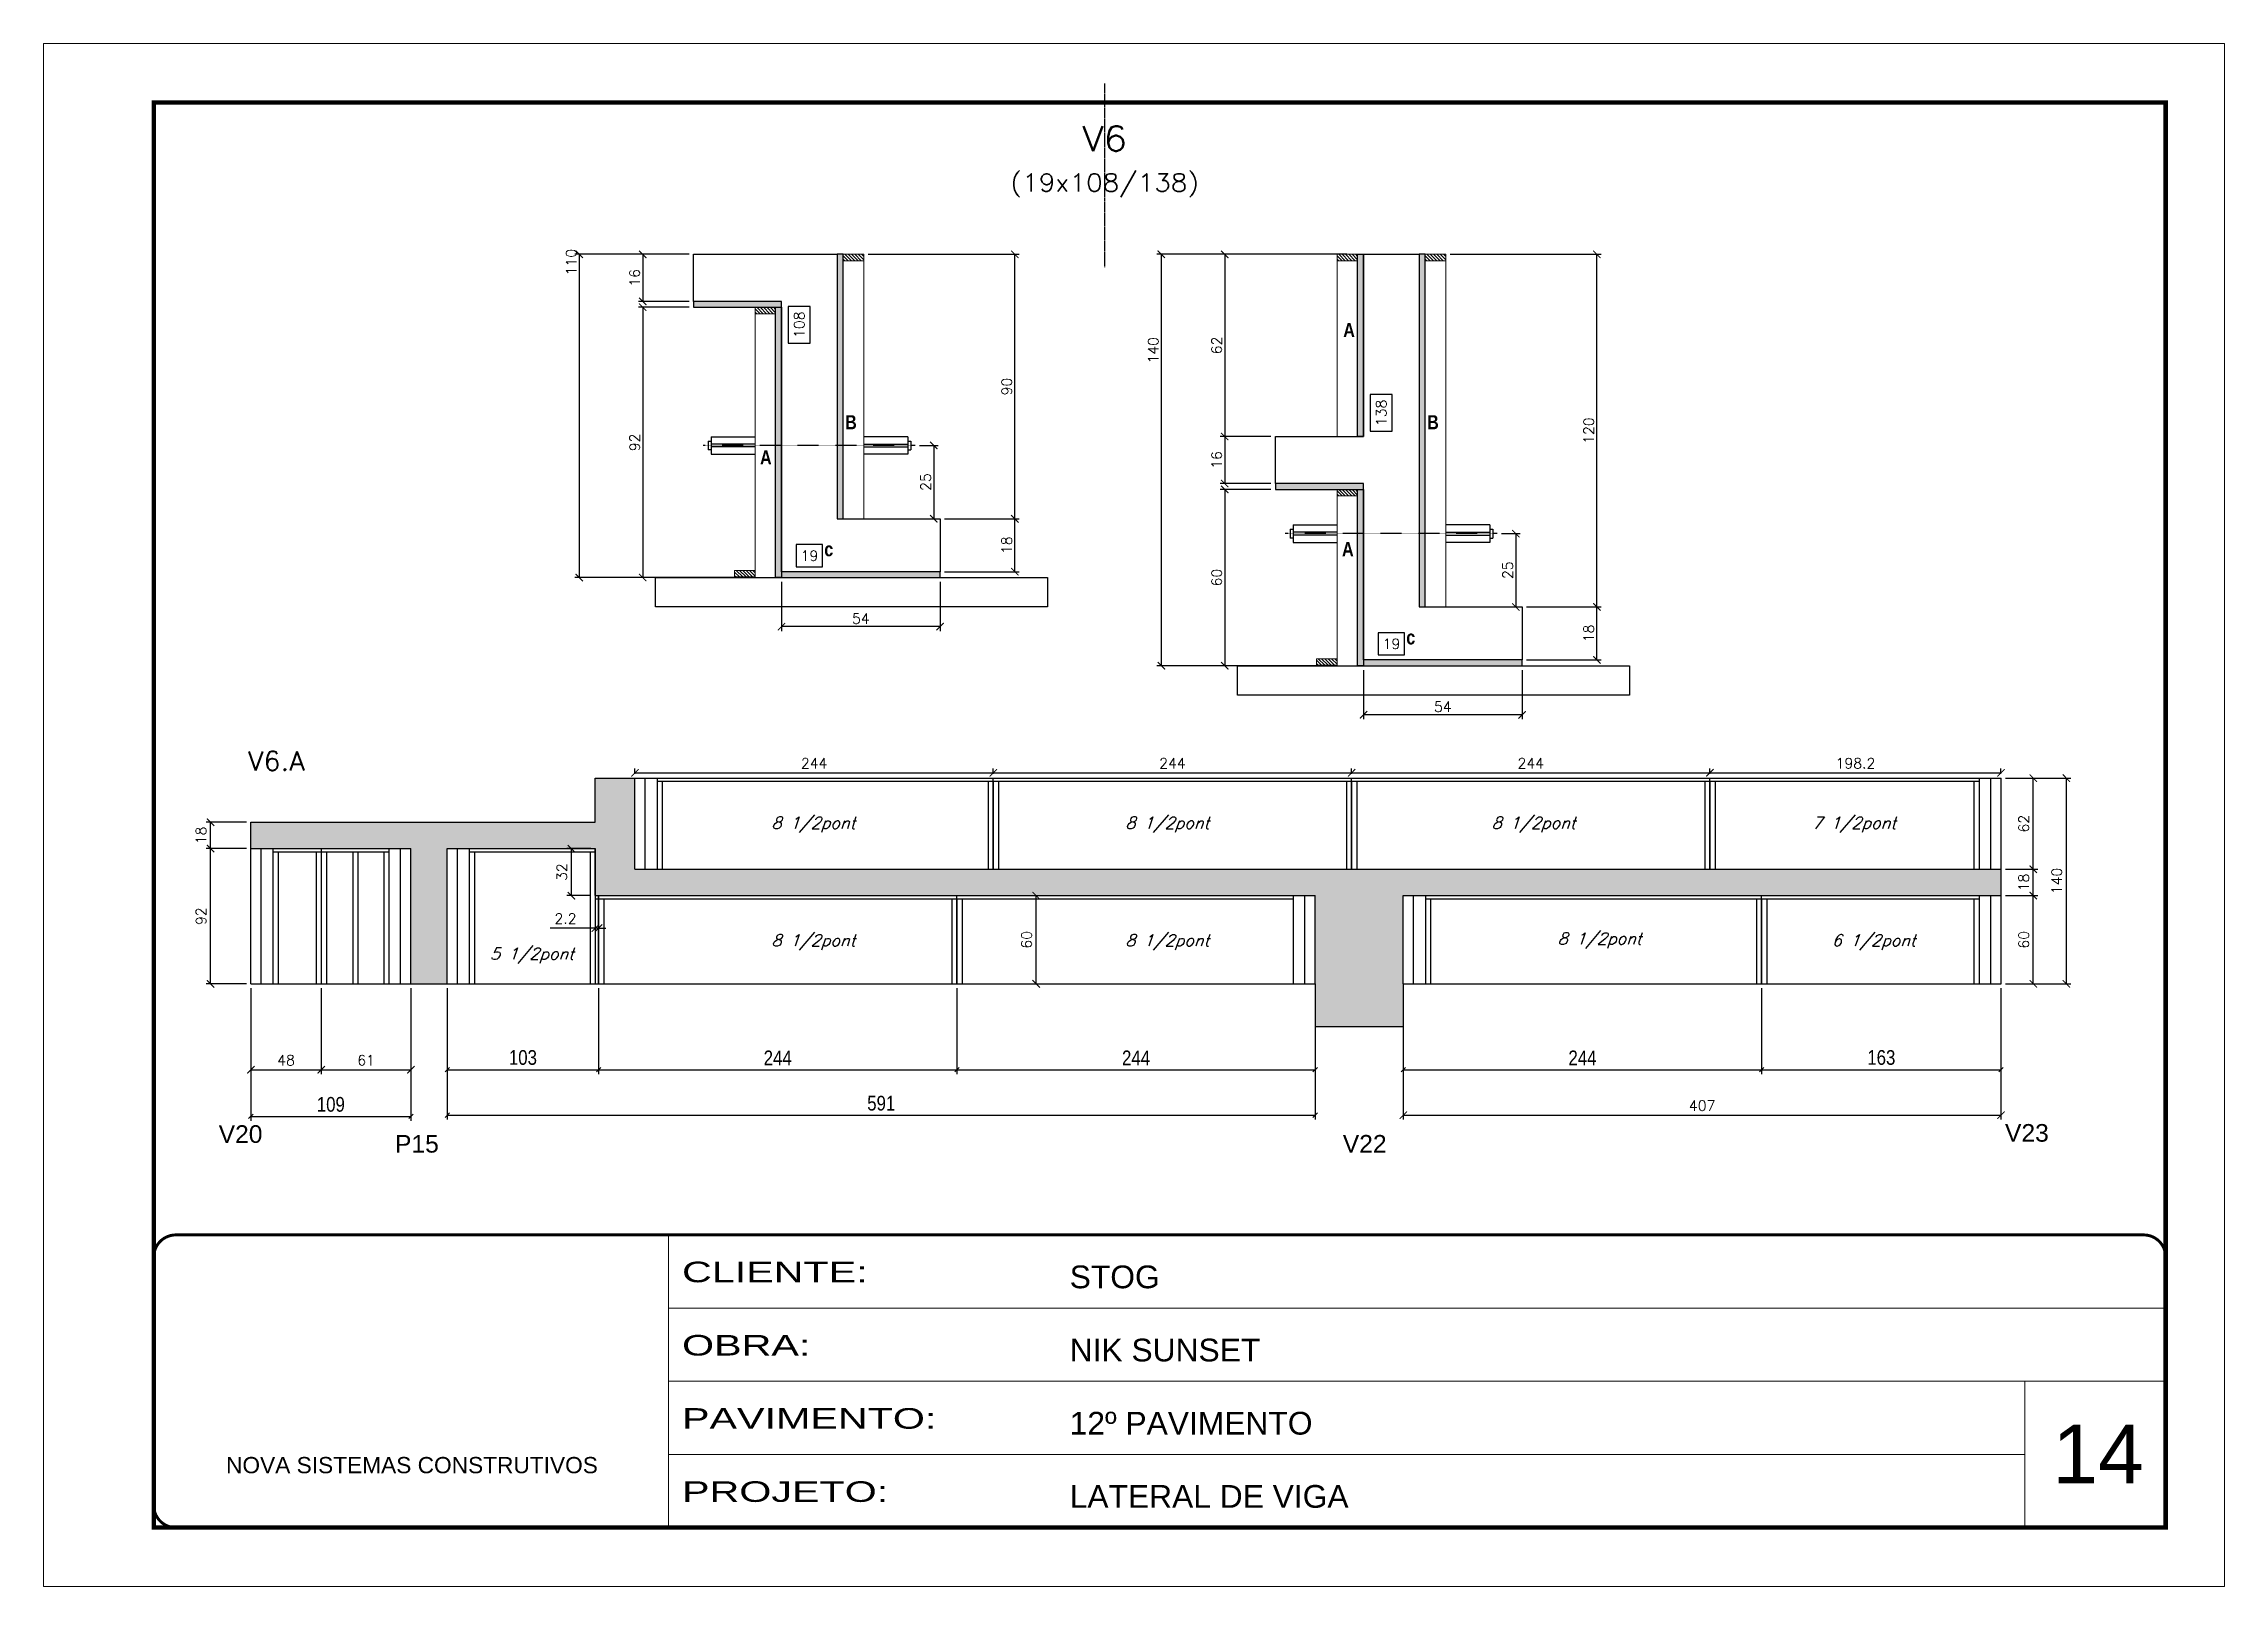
# Model space of a CAD drawing. Extents: x -10448 to -1189, y -11772 to 17235.
# Drawn here: x -8850 to -7365, y 12349 to 13399 of the extents above; entities that cross this region are included whole.
import ezdxf
from ezdxf.enums import TextEntityAlignment as Align

# ---------------------------------------------------------------- set-up
doc = ezdxf.new("R2010")
doc.units = 0
for name, pattern in [('CONTINUO', [0]), ('DASHED', [0.75, 0.5, -0.25]), ('HIDDEN', [0.375, 0.25, -0.125])]:
    doc.linetypes.add(name, pattern=pattern)
for name, color, linetype in [('5', 5, 'Continuous'), ('barrote', 251, 'Continuous'), ('COTA', 241, 'Continuous'), ('Cota Seção (2x)', 4, 'Continuous'), ('detalhes', 4, 'Continuous'), ('Painéis', 200, 'Continuous'), ('SARR_2.2x7', 40, 'Continuous'), ('SARR_3.5x7', 81, 'Continuous'), ('TENSOR', 3, 'Continuous'), ('texto', 7, 'Continuous'), ('Texto de Titulo', 7, 'Continuous'), ('Texto Qtd Sarr', 242, 'Continuous')]:
    doc.layers.add(name, color=color, linetype=linetype)
for name, color, linetype, lineweight in [('CARIMBO', 255, 'Continuous', 9), ('CONCRETO', 251, 'Continuous', 25), ('Folhas', 255, 'Continuous', 9), ('Hachura', 251, 'Continuous', 9), ('Madeira', 126, 'Continuous', 18), ('SARRAFO DE PRESSAO', 251, 'DASHED', 9), ('Texto Seção', 7, 'Continuous', 15)]:
    doc.layers.add(name, color=color, linetype=linetype, lineweight=lineweight)
doc.styles.add('ARIAL', font='arial.ttf')
doc.styles.add('COTA TECNICA', font='techl___.ttf', dxfattribs={"height": 10})
doc.styles.add('REGUA-120', font='ROMANS.shx', dxfattribs={"height": 15})
doc.styles.add('Romans', font='romans.shx')
doc.styles.get("Standard").update_dxf_attribs({"font": 'arial.ttf'})
doc.styles.add('TECNICA', font='techb___.ttf', dxfattribs={"height": 10})
doc.styles.add('Tecnologia', font='')
doc.styles.get('Tecnologia').set_extended_font_data('Forgotten Futurist')
doc.dimstyles.new('Cota Paínel', dxfattribs={"dimtxt": 7, "dimasz": 5, "dimexe": 3, "dimexo": 3, "dimgap": 3, "dimtad": 1, "dimdec": 1, "dimzin": 12, "dimdsep": 46, "dimtxsty": 'Romans', "dimblk": 'ARCHTICK', "dimcen": 0, "dimclrd": 4, "dimclre": 4, "dimclrt": 1, "dimadec": 1, "dimazin": 3, "dimtfac": 1, "dimtdec": 1, "dimtmove": 0, "dimatfit": 3, "dimldrblk": 'OBLIQUE', "dimfxl": 1, "dimtolj": 1, "dimtzin": 12, "dimarcsym": 0})
doc.dimstyles.new('Cota Seção (2x)', dxfattribs={"dimtxt": 7, "dimasz": 5, "dimexe": 3, "dimexo": 3, "dimgap": 2, "dimtad": 3, "dimdec": 1, "dimlfac": 0.5, "dimzin": 12, "dimdsep": 46, "dimtxsty": 'Romans', "dimblk": 'ARCHTICK', "dimcen": 0, "dimclrd": 4, "dimclre": 4, "dimclrt": 1, "dimadec": 1, "dimazin": 3, "dimtfac": 1, "dimtdec": 1, "dimtmove": 0, "dimatfit": 3, "dimldrblk": 'OBLIQUE', "dimfxl": 1, "dimtolj": 1, "dimtzin": 12, "dimarcsym": 0})
doc.dimstyles.new('Cota Seção interna', dxfattribs={"dimtxt": 7, "dimasz": 6, "dimexe": 0.18, "dimexo": 2, "dimgap": -4, "dimtad": 3, "dimdec": 1, "dimlfac": 0.5, "dimzin": 12, "dimdsep": 46, "dimtxsty": 'Romans', "dimblk": 'ARCHTICK', "dimcen": 0.09, "dimse1": 1, "dimse2": 1, "dimsd1": 1, "dimsd2": 1, "dimclrd": 180, "dimclre": 5, "dimclrt": 1, "dimadec": 0, "dimazin": 3, "dimtfac": 1, "dimtdec": 1, "dimtofl": 0, "dimtmove": 0, "dimatfit": 3, "dimldrblk": 'ARCHTICK', "dimfxl": 1, "dimtolj": 1, "dimtzin": 0, "dimarcsym": 0})
doc.dimstyles.new('PAINEL', dxfattribs={"dimtxt": 10, "dimasz": 3, "dimexe": 3, "dimexo": 3, "dimgap": 3, "dimtad": 1, "dimdec": 1, "dimzin": 12, "dimdsep": 46, "dimtxsty": 'COTA TECNICA', "dimblk1": 'OBLIQUE', "dimblk2": 'OBLIQUE', "dimsah": 1, "dimcen": 0.9, "dimclrd": 4, "dimclre": 4, "dimclrt": 240, "dimadec": 1, "dimazin": 3, "dimtfac": 1, "dimtdec": 1, "dimtmove": 0, "dimatfit": 3, "dimfxl": 1, "dimtolj": 1, "dimtzin": 12, "dimarcsym": 0})

msp = doc.modelspace()

# ---------------------------------------------------------------- texts
at = {"layer": '5', "linetype": 'Continuous'}
for s, rotation, p in [('V20', 0.00004, (-8730.58, 12650.35)), ('P15', 359.99996, (-8610.48, 12643.72)), ('V22', 359.99996, (-7965.1, 12643.72)), ('V23', 0.00004, (-7514.17, 12651.14))]:
    msp.add_text(s, height=12, rotation=rotation, dxfattribs=at).set_placement(p)
at = {"layer": 'CARIMBO', "style": 'ARIAL'}
msp.add_text('14', height=40, dxfattribs=at).set_placement((-7481.92, 12418.65))
at = {"layer": 'detalhes', "style": 'TECNICA'}
for s, p in [('A', (-7964.81, 13198.79)), ('B', (-8304.01, 13136.02)), ('B', (-7907.69, 13136.02)), ('A', (-8361.95, 13112.08)), ('c', (-8318.19, 13049.6)), ('A', (-7965.63, 13049.64)), ('c', (-7921.87, 12989.6))]:
    msp.add_text(s, height=9.6, dxfattribs=at).set_placement(p)
at = {"layer": 'texto', "color": 2, "char_height": 8, "attachment_point": 5, "style": 'Romans'}
for s, insert in [('{\\Q19;\\C256;8 1/2pont}', (-8325.59, 12866.86)), ('{\\Q19;\\C256;8 1/2pont}', (-8084.59, 12866.86)), ('{\\Q19;\\C256;8 1/2pont}', (-7835.17, 12866.86)), ('{\\Q19;\\C256;7 1/2pont}', (-7616.93, 12866.86)), ('{\\Q19;\\C256;8 1/2pont}', (-8325.59, 12786.86)), ('{\\Q19;\\C256;8 1/2pont}', (-8084.59, 12786.86)), ('{\\Q19;\\C256;8 1/2pont}', (-7790.24, 12788.06)), ('{\\Q19;\\C256;6 1/2pont}', (-7603.58, 12786.86)), ('{\\Q19;\\C256;5 1/2pont}', (-8517.25, 12777.77))]:
    msp.add_mtext(s, dxfattribs=dict(at, insert=insert))
at = {"layer": 'Texto Seção', "style": 'REGUA-120', "width": 1.05}
msp.add_text('V6.A', height=13, dxfattribs=at).set_placement((-8710.66, 12903.78))

# ---------------------------------------------------------------- blocks, each defined once
blk = doc.blocks.new('9999999999')
at = {"color": 30, "linetype": 'CONTINUO'}
for p, q in [((98564.6, 34230.2), (98564.6, 34429.4)), ((98564.6, 34379.6), (99584, 34379.6)), ((98564.6, 34329.8), (99488, 34329.8)), ((99584, 34329.8), (99488, 34329.8)), ((99488, 34329.8), (99488, 34230.2)), ((98564.6, 34280), (99488, 34280))]:
    blk.add_line(p, q, dxfattribs=at)
at = {"color": 30, "linetype": 'CONTINUO', "const_width": 2}
blk.add_lwpolyline([(99584, 34230.2), (99584, 34414.4, 0.414214), (99569, 34429.4), (98229, 34429.4, 0.414214), (98214, 34414.4), (98214, 34245.2, 0.414214), (98229, 34230.2), (99584, 34230.2)], format="xyb", dxfattribs=at)
at = {"layer": 'Folhas'}
blk.add_lwpolyline([(98139, 34190.2), (99624, 34190.2), (99624, 35240.2), (98139, 35240.2)], close=True, dxfattribs=at)
at = {"layer": 'Folhas', "color": 30, "const_width": 3}
blk.add_lwpolyline([(98214, 34230.2), (99584, 34230.2), (99584, 35200.2), (98214, 35200.2)], close=True, dxfattribs=at)
at = {"color": 7, "linetype": 'Continuous', "ltscale": 5, "style": 'ARIAL'}
for s, height, p in [('STOG', 15.48, (98837.7, 34393.1)), ('NIK SUNSET', 15.48, (98837.7, 34343.3)), ('12º PAVIMENTO', 15.483, (98837.7, 34293.5)), ('NOVA SISTEMAS CONSTRUTIVOS', 11.059, (98263.2, 34267.2)), ('LATERAL DE VIGA', 15.483, (98837.7, 34243.7))]:
    blk.add_text(s, height=height, dxfattribs=at).set_placement(p)
at = {"layer": 'Folhas', "color": 7, "style": 'Tecnologia', "width": 1.5}
for s, p in [('CLIENTE:', (98573.7, 34397.2)), ('OBRA:', (98573.7, 34347.3)), ('PAVIMENTO:', (98573.7, 34297.5)), ('PROJETO:', (98573.7, 34247.7))]:
    blk.add_text(s, height=14, dxfattribs=at).set_placement(p)
blk = doc.blocks.new('_ArchTick')
at = {"color": 0, "linetype": 'ByBlock', "const_width": 0.15}
blk.add_lwpolyline([(-0.5, -0.5), (0.5, 0.5)], dxfattribs=at)
blk = doc.blocks.new('*D270')
at = {"layer": 'COTA', "color": 4, "lineweight": -2, "transparency": 16777216}
for p, q in [((-7962.4, 13255.1), (-8048.5, 13255.1)), ((-8045.5, 13255.1), (-8045.5, 13131.1)), ((-8014, 13131.1), (-8048.5, 13131.1))]:
    blk.add_line(p, q, dxfattribs=at)
at = {"layer": 'Defpoints', "color": 0, "transparency": 16777216}
for p in [(-7959.4, 13255.1), (-8045.5, 13131.1), (-8011, 13131.1)]:
    blk.add_point(p, dxfattribs=at)
at = {"layer": 'COTA', "color": 4, "lineweight": -2, "transparency": 16777216, "xscale": 5, "yscale": 5, "zscale": 5}
for p, rotation in [((-8045.5, 13255.1), 90), ((-8045.5, 13131.1), 270)]:
    blk.add_blockref('_ArchTick', p, dxfattribs=dict(at, rotation=rotation))
at = {"layer": 'COTA', "color": 1, "transparency": 16777216, "insert": (-8051, 13193.1), "char_height": 7, "attachment_point": 5, "rotation": 90, "style": 'Romans'}
blk.add_mtext('\\A1;62', dxfattribs=at)
blk = doc.blocks.new('_Oblique')
at = {"color": 0, "linetype": 'ByBlock', "lineweight": -2}
blk.add_line((-0.5, -0.5), (0.5, 0.5), dxfattribs=at)
blk = doc.blocks.new('*D273')
at = {"layer": 'COTA', "color": 4, "lineweight": -2, "transparency": 16777216}
for p, q in [((-7857, 13065), (-7844.3, 13065)), ((-7847.3, 13065), (-7847.3, 13015.1)), ((-7857, 13015.1), (-7844.3, 13015.1))]:
    blk.add_line(p, q, dxfattribs=at)
at = {"layer": 'Defpoints', "color": 0, "transparency": 16777216}
for p in [(-7860, 13065), (-7860, 13015.1), (-7847.3, 13015.1)]:
    blk.add_point(p, dxfattribs=at)
at = {"layer": 'COTA', "color": 4, "lineweight": -2, "transparency": 16777216, "xscale": 5, "yscale": 5, "zscale": 5}
for p, rotation in [((-7847.3, 13065), 90), ((-7847.3, 13015.1), 270)]:
    blk.add_blockref('_ArchTick', p, dxfattribs=dict(at, rotation=rotation))
at = {"layer": 'COTA', "color": 1, "transparency": 16777216, "insert": (-7852.8, 13040.1), "char_height": 7, "attachment_point": 5, "rotation": 90, "style": 'Romans'}
blk.add_mtext('\\A1;25', dxfattribs=at)
blk = doc.blocks.new('*D274')
at = {"layer": 'COTA', "color": 4, "lineweight": -2, "transparency": 16777216}
for p, q in [((-8014, 13131.1), (-8048.5, 13131.1)), ((-8045.5, 13131.1), (-8045.5, 13099.1)), ((-8014, 13099.1), (-8048.5, 13099.1))]:
    blk.add_line(p, q, dxfattribs=at)
at = {"layer": 'Defpoints', "color": 0, "transparency": 16777216}
for p in [(-8011, 13131.1), (-8045.5, 13099.1), (-8011, 13099.1)]:
    blk.add_point(p, dxfattribs=at)
at = {"layer": 'COTA', "color": 4, "lineweight": -2, "transparency": 16777216, "xscale": 5, "yscale": 5, "zscale": 5}
for p, rotation in [((-8045.5, 13131.1), 90), ((-8045.5, 13099.1), 270)]:
    blk.add_blockref('_ArchTick', p, dxfattribs=dict(at, rotation=rotation))
at = {"layer": 'COTA', "color": 1, "transparency": 16777216, "insert": (-8051, 13115.1), "char_height": 7, "attachment_point": 5, "rotation": 90, "style": 'Romans'}
blk.add_mtext('\\A1;16', dxfattribs=at)
blk = doc.blocks.new('*D275')
at = {"layer": 'COTA', "color": 4, "lineweight": -2, "transparency": 16777216}
for p, q in [((-8014, 13095.1), (-8048.5, 13095.1)), ((-8045.5, 13095.1), (-8045.5, 12975.1)), ((-7972, 12975.1), (-8048.5, 12975.1))]:
    blk.add_line(p, q, dxfattribs=at)
at = {"layer": 'Defpoints', "color": 0, "transparency": 16777216}
for p in [(-8011, 13095.1), (-8045.5, 12975.1), (-7969, 12975.1)]:
    blk.add_point(p, dxfattribs=at)
at = {"layer": 'COTA', "color": 4, "lineweight": -2, "transparency": 16777216, "xscale": 5, "yscale": 5, "zscale": 5}
for p, rotation in [((-8045.5, 13095.1), 90), ((-8045.5, 12975.1), 270)]:
    blk.add_blockref('_ArchTick', p, dxfattribs=dict(at, rotation=rotation))
at = {"layer": 'COTA', "color": 1, "transparency": 16777216, "insert": (-8051, 13035.1), "char_height": 7, "attachment_point": 5, "rotation": 90, "style": 'Romans'}
blk.add_mtext('\\A1;60', dxfattribs=at)
blk = doc.blocks.new('*D276')
at = {"layer": 'COTA', "color": 4, "lineweight": -2, "transparency": 16777216}
for p, q in [((-7962.4, 13255.1), (-8091.7, 13255.1)), ((-8088.7, 13255.1), (-8088.7, 12975.1)), ((-7972, 12975.1), (-8091.7, 12975.1))]:
    blk.add_line(p, q, dxfattribs=at)
at = {"layer": 'Defpoints', "color": 0, "transparency": 16777216}
for p in [(-7959.4, 13255.1), (-8088.7, 12975.1), (-7969, 12975.1)]:
    blk.add_point(p, dxfattribs=at)
at = {"layer": 'COTA', "color": 4, "lineweight": -2, "transparency": 16777216, "xscale": 5, "yscale": 5, "zscale": 5}
for p, rotation in [((-8088.7, 13255.1), 90), ((-8088.7, 12975.1), 270)]:
    blk.add_blockref('_ArchTick', p, dxfattribs=dict(at, rotation=rotation))
at = {"layer": 'COTA', "color": 1, "transparency": 16777216, "insert": (-8094.2, 13189.8), "char_height": 7, "attachment_point": 5, "rotation": 90, "style": 'Romans'}
blk.add_mtext('\\A1;140', dxfattribs=at)
blk = doc.blocks.new('*D277')
at = {"layer": 'Cota Seção (2x)', "color": 180, "lineweight": -2, "transparency": 16777216}
for p, q in [((-7931.4, 13159.7), (-7946.4, 13159.7)), ((-7946.4, 13159.7), (-7946.4, 13134.7)), ((-7931.4, 13134.7), (-7931.4, 13159.7)), ((-7946.4, 13134.7), (-7931.4, 13134.7))]:
    blk.add_line(p, q, dxfattribs=at)
at = {"layer": 'Defpoints', "color": 0, "transparency": 16777216}
for p in [(-7951, 13255.1), (-7951, 12979.1), (-7927.4, 12979.1)]:
    blk.add_point(p, dxfattribs=at)
at = {"layer": 'Cota Seção (2x)', "color": 1, "transparency": 16777216, "insert": (-7938.9, 13147.2), "char_height": 7, "attachment_point": 5, "rotation": 90, "style": 'Romans'}
blk.add_mtext('\\A1;138', dxfattribs=at)
blk = doc.blocks.new('*D278')
at = {"layer": 'COTA', "color": 4, "lineweight": -2, "transparency": 16777216}
for p, q in [((-7951, 12972.1), (-7951, 12938.7)), ((-7843, 12972.1), (-7843, 12938.7)), ((-7843, 12941.7), (-7951, 12941.7))]:
    blk.add_line(p, q, dxfattribs=at)
at = {"layer": 'Defpoints', "color": 0, "transparency": 16777216}
for p in [(-7951, 12975.1), (-7843, 12975.1), (-7951, 12941.7)]:
    blk.add_point(p, dxfattribs=at)
at = {"layer": 'COTA', "color": 4, "lineweight": -2, "transparency": 16777216, "xscale": 5, "yscale": 5, "zscale": 5, "rotation": 180}
blk.add_blockref('_ArchTick', (-7951, 12941.7), dxfattribs=at)
at = {"layer": 'COTA', "color": 4, "lineweight": -2, "transparency": 16777216, "xscale": 5, "yscale": 5, "zscale": 5}
blk.add_blockref('_ArchTick', (-7843, 12941.7), dxfattribs=at)
at = {"layer": 'COTA', "color": 1, "transparency": 16777216, "insert": (-7897, 12947.2), "char_height": 7, "attachment_point": 5, "style": 'Romans'}
blk.add_mtext('\\A1;54', dxfattribs=at)
blk = doc.blocks.new('*D279')
at = {"layer": 'Cota Seção (2x)', "color": 180, "lineweight": -2, "transparency": 16777216}
for p, q in [((-7923, 12997.5), (-7941, 12997.5)), ((-7941, 12997.5), (-7941, 12982.5)), ((-7923, 12982.5), (-7923, 12997.5)), ((-7941, 12982.5), (-7923, 12982.5))]:
    blk.add_line(p, q, dxfattribs=at)
at = {"layer": 'Defpoints', "color": 0, "transparency": 16777216}
for p in [(-7951, 13255.1), (-7913, 13255.1), (-7951, 12978.5)]:
    blk.add_point(p, dxfattribs=at)
at = {"layer": 'Cota Seção (2x)', "color": 1, "transparency": 16777216, "insert": (-7932, 12990), "char_height": 7, "attachment_point": 5, "style": 'Romans'}
blk.add_mtext('\\A1;19', dxfattribs=at)
blk = doc.blocks.new('*D271')
at = {"layer": 'COTA', "color": 4, "lineweight": -2, "transparency": 16777216}
for p, q in [((-7840, 13015.1), (-7789.1, 13015.1)), ((-7792.1, 12979.1), (-7792.1, 13015.1)), ((-7840, 12979.1), (-7789.1, 12979.1))]:
    blk.add_line(p, q, dxfattribs=at)
at = {"layer": 'Defpoints', "color": 0, "transparency": 16777216}
for p in [(-7843, 13015.1), (-7792.1, 13015.1), (-7843, 12979.1)]:
    blk.add_point(p, dxfattribs=at)
at = {"layer": 'COTA', "color": 4, "lineweight": -2, "transparency": 16777216, "xscale": 5, "yscale": 5, "zscale": 5}
for p, rotation in [((-7792.1, 13015.1), 90), ((-7792.1, 12979.1), 270)]:
    blk.add_blockref('_ArchTick', p, dxfattribs=dict(at, rotation=rotation))
at = {"layer": 'COTA', "color": 1, "transparency": 16777216, "insert": (-7797.6, 12997.1), "char_height": 7, "attachment_point": 5, "rotation": 90, "style": 'Romans'}
blk.add_mtext('\\A1;18', dxfattribs=at)
blk = doc.blocks.new('*D272')
at = {"layer": 'COTA', "color": 4, "lineweight": -2, "transparency": 16777216}
for p, q in [((-7892, 13255.1), (-7789.1, 13255.1)), ((-7792.1, 13015.1), (-7792.1, 13255.1)), ((-7840, 13015.1), (-7789.1, 13015.1))]:
    blk.add_line(p, q, dxfattribs=at)
at = {"layer": 'Defpoints', "color": 0, "transparency": 16777216}
for p in [(-7895, 13255.1), (-7792.1, 13255.1), (-7843, 13015.1)]:
    blk.add_point(p, dxfattribs=at)
at = {"layer": 'COTA', "color": 4, "lineweight": -2, "transparency": 16777216, "xscale": 5, "yscale": 5, "zscale": 5}
for p, rotation in [((-7792.1, 13255.1), 90), ((-7792.1, 13015.1), 270)]:
    blk.add_blockref('_ArchTick', p, dxfattribs=dict(at, rotation=rotation))
at = {"layer": 'COTA', "color": 1, "transparency": 16777216, "insert": (-7797.6, 13135.1), "char_height": 7, "attachment_point": 5, "rotation": 90, "style": 'Romans'}
blk.add_mtext('\\A1;120', dxfattribs=at)
blk = doc.blocks.new('titulo1')
at = {"layer": 'Defpoints', "color": 252, "linetype": 'HIDDEN', "ltscale": 2}
blk.add_line((0, 0), (0, 125), dxfattribs=at)
at = {"layer": 'Defpoints', "style": 'Romans', "oblique": 15}
blk.add_attdef('FOLHA', text='', height=10, dxfattribs=at).set_placement((0, 15.6), align=Align.MIDDLE_CENTER)
at = {"layer": 'Texto Qtd Sarr', "color": 3, "style": 'Romans', "oblique": 15}
for tag, height, p in [('TITULO', 17, (0, 71.4)), ('SEÇÃO', 12, (0, 41.5))]:
    blk.add_attdef(tag, text='', height=height, dxfattribs=at).set_placement(p, align=Align.MIDDLE_CENTER)
blk = doc.blocks.new('*D280')
at = {"layer": 'COTA', "color": 4, "lineweight": -2, "transparency": 16777216}
for p, q in [((-8253.3, 13125), (-8240.6, 13125)), ((-8243.6, 13125), (-8243.6, 13075.1)), ((-8253.3, 13075.1), (-8240.6, 13075.1))]:
    blk.add_line(p, q, dxfattribs=at)
at = {"layer": 'Defpoints', "color": 0, "transparency": 16777216}
for p in [(-8256.3, 13125), (-8256.3, 13075.1), (-8243.6, 13075.1)]:
    blk.add_point(p, dxfattribs=at)
at = {"layer": 'COTA', "color": 4, "lineweight": -2, "transparency": 16777216, "xscale": 5, "yscale": 5, "zscale": 5}
for p, rotation in [((-8243.6, 13125), 90), ((-8243.6, 13075.1), 270)]:
    blk.add_blockref('_ArchTick', p, dxfattribs=dict(at, rotation=rotation))
at = {"layer": 'COTA', "color": 1, "transparency": 16777216, "insert": (-8249.1, 13100.1), "char_height": 7, "attachment_point": 5, "rotation": 90, "style": 'Romans'}
blk.add_mtext('\\A1;25', dxfattribs=at)
blk = doc.blocks.new('*D281')
at = {"layer": 'COTA', "color": 4, "lineweight": -2, "transparency": 16777216}
for p, q in [((-8410.3, 13255.1), (-8444.8, 13255.1)), ((-8441.8, 13255.1), (-8441.8, 13223.1)), ((-8410.3, 13223.1), (-8444.8, 13223.1))]:
    blk.add_line(p, q, dxfattribs=at)
at = {"layer": 'Defpoints', "color": 0, "transparency": 16777216}
for p in [(-8407.3, 13255.1), (-8441.8, 13223.1), (-8407.3, 13223.1)]:
    blk.add_point(p, dxfattribs=at)
at = {"layer": 'COTA', "color": 4, "lineweight": -2, "transparency": 16777216, "xscale": 5, "yscale": 5, "zscale": 5}
for p, rotation in [((-8441.8, 13255.1), 90), ((-8441.8, 13223.1), 270)]:
    blk.add_blockref('_ArchTick', p, dxfattribs=dict(at, rotation=rotation))
at = {"layer": 'COTA', "color": 1, "transparency": 16777216, "insert": (-8447.3, 13239.1), "char_height": 7, "attachment_point": 5, "rotation": 90, "style": 'Romans'}
blk.add_mtext('\\A1;16', dxfattribs=at)
blk = doc.blocks.new('*D282')
at = {"layer": 'COTA', "color": 4, "lineweight": -2, "transparency": 16777216}
for p, q in [((-8410.3, 13219.1), (-8444.8, 13219.1)), ((-8441.8, 13219.1), (-8441.8, 13035.1)), ((-8368.3, 13035.1), (-8444.8, 13035.1))]:
    blk.add_line(p, q, dxfattribs=at)
at = {"layer": 'Defpoints', "color": 0, "transparency": 16777216}
for p in [(-8407.3, 13219.1), (-8441.8, 13035.1), (-8365.3, 13035.1)]:
    blk.add_point(p, dxfattribs=at)
at = {"layer": 'COTA', "color": 4, "lineweight": -2, "transparency": 16777216, "xscale": 5, "yscale": 5, "zscale": 5}
for p, rotation in [((-8441.8, 13219.1), 90), ((-8441.8, 13035.1), 270)]:
    blk.add_blockref('_ArchTick', p, dxfattribs=dict(at, rotation=rotation))
at = {"layer": 'COTA', "color": 1, "transparency": 16777216, "insert": (-8447.3, 13127.1), "char_height": 7, "attachment_point": 5, "rotation": 90, "style": 'Romans'}
blk.add_mtext('\\A1;92', dxfattribs=at)
blk = doc.blocks.new('*D283')
at = {"layer": 'COTA', "color": 4, "lineweight": -2, "transparency": 16777216}
for p, q in [((-8410.3, 13255.1), (-8488, 13255.1)), ((-8485, 13255.1), (-8485, 13035.1)), ((-8368.3, 13035.1), (-8488, 13035.1))]:
    blk.add_line(p, q, dxfattribs=at)
at = {"layer": 'Defpoints', "color": 0, "transparency": 16777216}
for p in [(-8407.3, 13255.1), (-8485, 13035.1), (-8365.3, 13035.1)]:
    blk.add_point(p, dxfattribs=at)
at = {"layer": 'COTA', "color": 4, "lineweight": -2, "transparency": 16777216, "xscale": 5, "yscale": 5, "zscale": 5}
for p, rotation in [((-8485, 13255.1), 90), ((-8485, 13035.1), 270)]:
    blk.add_blockref('_ArchTick', p, dxfattribs=dict(at, rotation=rotation))
at = {"layer": 'COTA', "color": 1, "transparency": 16777216, "insert": (-8490.5, 13249.8), "char_height": 7, "attachment_point": 5, "rotation": 90, "style": 'Romans'}
blk.add_mtext('\\A1;110', dxfattribs=at)
blk = doc.blocks.new('*D284')
at = {"layer": 'Cota Seção (2x)', "color": 180, "lineweight": -2, "transparency": 16777216}
for p, q in [((-8327.7, 13219.7), (-8342.7, 13219.7)), ((-8342.7, 13219.7), (-8342.7, 13194.7)), ((-8327.7, 13194.7), (-8327.7, 13219.7)), ((-8342.7, 13194.7), (-8327.7, 13194.7))]:
    blk.add_line(p, q, dxfattribs=at)
at = {"layer": 'Defpoints', "color": 0, "transparency": 16777216}
for p in [(-8347.3, 13255.1), (-8347.3, 13039.1), (-8323.7, 13039.1)]:
    blk.add_point(p, dxfattribs=at)
at = {"layer": 'Cota Seção (2x)', "color": 1, "transparency": 16777216, "insert": (-8335.2, 13207.2), "char_height": 7, "attachment_point": 5, "rotation": 90, "style": 'Romans'}
blk.add_mtext('\\A1;108', dxfattribs=at)
blk = doc.blocks.new('*D285')
at = {"layer": 'COTA', "color": 4, "lineweight": -2, "transparency": 16777216}
for p, q in [((-8347.3, 13032.1), (-8347.3, 12998.7)), ((-8239.3, 13032.1), (-8239.3, 12998.7)), ((-8239.3, 13001.7), (-8347.3, 13001.7))]:
    blk.add_line(p, q, dxfattribs=at)
at = {"layer": 'Defpoints', "color": 0, "transparency": 16777216}
for p in [(-8347.3, 13035.1), (-8239.3, 13035.1), (-8347.3, 13001.7)]:
    blk.add_point(p, dxfattribs=at)
at = {"layer": 'COTA', "color": 4, "lineweight": -2, "transparency": 16777216, "xscale": 5, "yscale": 5, "zscale": 5, "rotation": 180}
blk.add_blockref('_ArchTick', (-8347.3, 13001.7), dxfattribs=at)
at = {"layer": 'COTA', "color": 4, "lineweight": -2, "transparency": 16777216, "xscale": 5, "yscale": 5, "zscale": 5}
blk.add_blockref('_ArchTick', (-8239.3, 13001.7), dxfattribs=at)
at = {"layer": 'COTA', "color": 1, "transparency": 16777216, "insert": (-8293.3, 13007.2), "char_height": 7, "attachment_point": 5, "style": 'Romans'}
blk.add_mtext('\\A1;54', dxfattribs=at)
blk = doc.blocks.new('*D286')
at = {"layer": 'Cota Seção (2x)', "color": 180, "lineweight": -2, "transparency": 16777216}
for p, q in [((-8319.3, 13057.5), (-8337.3, 13057.5)), ((-8337.3, 13057.5), (-8337.3, 13042.5)), ((-8319.3, 13042.5), (-8319.3, 13057.5)), ((-8337.3, 13042.5), (-8319.3, 13042.5))]:
    blk.add_line(p, q, dxfattribs=at)
at = {"layer": 'Defpoints', "color": 0, "transparency": 16777216}
for p in [(-8347.3, 13255.1), (-8309.3, 13255.1), (-8347.3, 13038.5)]:
    blk.add_point(p, dxfattribs=at)
at = {"layer": 'Cota Seção (2x)', "color": 1, "transparency": 16777216, "insert": (-8328.3, 13050), "char_height": 7, "attachment_point": 5, "style": 'Romans'}
blk.add_mtext('\\A1;19', dxfattribs=at)
blk = doc.blocks.new('*D287')
at = {"layer": 'COTA', "color": 4, "lineweight": -2, "transparency": 16777216}
for p, q in [((-8236.3, 13075.1), (-8185.4, 13075.1)), ((-8188.4, 13039.1), (-8188.4, 13075.1)), ((-8236.3, 13039.1), (-8185.4, 13039.1))]:
    blk.add_line(p, q, dxfattribs=at)
at = {"layer": 'Defpoints', "color": 0, "transparency": 16777216}
for p in [(-8239.3, 13075.1), (-8188.4, 13075.1), (-8239.3, 13039.1)]:
    blk.add_point(p, dxfattribs=at)
at = {"layer": 'COTA', "color": 4, "lineweight": -2, "transparency": 16777216, "xscale": 5, "yscale": 5, "zscale": 5}
for p, rotation in [((-8188.4, 13075.1), 90), ((-8188.4, 13039.1), 270)]:
    blk.add_blockref('_ArchTick', p, dxfattribs=dict(at, rotation=rotation))
at = {"layer": 'COTA', "color": 1, "transparency": 16777216, "insert": (-8193.9, 13057.1), "char_height": 7, "attachment_point": 5, "rotation": 90, "style": 'Romans'}
blk.add_mtext('\\A1;18', dxfattribs=at)
blk = doc.blocks.new('*D288')
at = {"layer": 'COTA', "color": 4, "lineweight": -2, "transparency": 16777216}
for p, q in [((-8288.3, 13255.1), (-8185.4, 13255.1)), ((-8188.4, 13075.1), (-8188.4, 13255.1)), ((-8236.3, 13075.1), (-8185.4, 13075.1))]:
    blk.add_line(p, q, dxfattribs=at)
at = {"layer": 'Defpoints', "color": 0, "transparency": 16777216}
for p in [(-8291.3, 13255.1), (-8188.4, 13255.1), (-8239.3, 13075.1)]:
    blk.add_point(p, dxfattribs=at)
at = {"layer": 'COTA', "color": 4, "lineweight": -2, "transparency": 16777216, "xscale": 5, "yscale": 5, "zscale": 5}
for p, rotation in [((-8188.4, 13255.1), 90), ((-8188.4, 13075.1), 270)]:
    blk.add_blockref('_ArchTick', p, dxfattribs=dict(at, rotation=rotation))
at = {"layer": 'COTA', "color": 1, "transparency": 16777216, "insert": (-8193.9, 13165.1), "char_height": 7, "attachment_point": 5, "rotation": 90, "style": 'Romans'}
blk.add_mtext('\\A1;90', dxfattribs=at)
blk = doc.blocks.new('*D289')
at = {"layer": 'COTA', "color": 4, "linetype": 'ByBlock', "lineweight": -2, "transparency": 16777216}
for p, q in [((-8708.7, 12755.6), (-8708.7, 12665.4)), ((-8599.7, 12755.6), (-8599.7, 12665.4)), ((-8708.7, 12668.4), (-8599.7, 12668.4))]:
    blk.add_line(p, q, dxfattribs=at)
at = {"layer": 'Defpoints', "color": 0, "linetype": 'ByBlock', "transparency": 16777216}
for p in [(-8708.7, 12758.6), (-8599.7, 12758.6), (-8599.7, 12668.4)]:
    blk.add_point(p, dxfattribs=at)
at = {"layer": 'COTA', "color": 4, "linetype": 'ByBlock', "lineweight": -2, "transparency": 16777216, "xscale": 3, "yscale": 3, "zscale": 3, "rotation": 180}
blk.add_blockref('_Oblique', (-8708.7, 12668.4), dxfattribs=at)
at = {"layer": 'COTA', "color": 4, "linetype": 'ByBlock', "lineweight": -2, "transparency": 16777216, "xscale": 3, "yscale": 3, "zscale": 3}
blk.add_blockref('_Oblique', (-8599.7, 12668.4), dxfattribs=at)
at = {"layer": 'COTA', "color": 240, "linetype": 'ByBlock', "transparency": 16777216, "insert": (-8654.2, 12676.5), "char_height": 10, "attachment_point": 5, "style": 'COTA TECNICA'}
blk.add_mtext('\\A1;109', dxfattribs=at)
blk = doc.blocks.new('*D290')
at = {"layer": 'COTA', "color": 4, "linetype": 'ByBlock', "lineweight": -2, "transparency": 16777216}
for p, q in [((-8574.9, 12755.6), (-8574.9, 12697.1)), ((-8471.9, 12755.6), (-8471.9, 12697.1)), ((-8574.9, 12700.1), (-8471.9, 12700.1))]:
    blk.add_line(p, q, dxfattribs=at)
at = {"layer": 'Defpoints', "color": 0, "linetype": 'ByBlock', "transparency": 16777216}
for p in [(-8574.9, 12758.6), (-8471.9, 12758.6), (-8471.9, 12700.1)]:
    blk.add_point(p, dxfattribs=at)
at = {"layer": 'COTA', "color": 4, "linetype": 'ByBlock', "lineweight": -2, "transparency": 16777216, "xscale": 3, "yscale": 3, "zscale": 3, "rotation": 180}
blk.add_blockref('_Oblique', (-8574.9, 12700.1), dxfattribs=at)
at = {"layer": 'COTA', "color": 4, "linetype": 'ByBlock', "lineweight": -2, "transparency": 16777216, "xscale": 3, "yscale": 3, "zscale": 3}
blk.add_blockref('_Oblique', (-8471.9, 12700.1), dxfattribs=at)
at = {"layer": 'COTA', "color": 240, "linetype": 'ByBlock', "transparency": 16777216, "insert": (-8523.4, 12708.4), "char_height": 10, "attachment_point": 5, "style": 'COTA TECNICA'}
blk.add_mtext('\\A1;103', dxfattribs=at)
blk = doc.blocks.new('*D291')
at = {"layer": 'COTA', "color": 4, "lineweight": -2, "transparency": 16777216}
for p, q in [((-7513.9, 12818.6), (-7491.9, 12818.6)), ((-7494.9, 12758.6), (-7494.9, 12818.6)), ((-7513.9, 12758.6), (-7491.9, 12758.6))]:
    blk.add_line(p, q, dxfattribs=at)
at = {"layer": 'Defpoints', "color": 0, "transparency": 16777216}
for p in [(-7516.9, 12818.6), (-7494.9, 12818.6), (-7516.9, 12758.6)]:
    blk.add_point(p, dxfattribs=at)
at = {"layer": 'COTA', "color": 4, "lineweight": -2, "transparency": 16777216, "xscale": 5, "yscale": 5, "zscale": 5}
for p, rotation in [((-7494.9, 12818.6), 90), ((-7494.9, 12758.6), 270)]:
    blk.add_blockref('_ArchTick', p, dxfattribs=dict(at, rotation=rotation))
at = {"layer": 'COTA', "color": 1, "transparency": 16777216, "insert": (-7501.4, 12788.6), "char_height": 7, "attachment_point": 5, "rotation": 90, "style": 'Romans'}
blk.add_mtext('\\A1;60', dxfattribs=at)
blk = doc.blocks.new('*D292')
at = {"layer": 'COTA', "color": 4, "lineweight": -2, "transparency": 16777216}
for p, q in [((-7513.9, 12836.6), (-7491.9, 12836.6)), ((-7494.9, 12818.6), (-7494.9, 12836.6)), ((-7513.9, 12818.6), (-7491.9, 12818.6))]:
    blk.add_line(p, q, dxfattribs=at)
at = {"layer": 'Defpoints', "color": 0, "transparency": 16777216}
for p in [(-7516.9, 12836.6), (-7494.9, 12836.6), (-7516.9, 12818.6)]:
    blk.add_point(p, dxfattribs=at)
at = {"layer": 'COTA', "color": 4, "lineweight": -2, "transparency": 16777216, "xscale": 5, "yscale": 5, "zscale": 5}
for p, rotation in [((-7494.9, 12836.6), 90), ((-7494.9, 12818.6), 270)]:
    blk.add_blockref('_ArchTick', p, dxfattribs=dict(at, rotation=rotation))
at = {"layer": 'COTA', "color": 1, "transparency": 16777216, "insert": (-7501.4, 12827.6), "char_height": 7, "attachment_point": 5, "rotation": 90, "style": 'Romans'}
blk.add_mtext('\\A1;18', dxfattribs=at)
blk = doc.blocks.new('*D293')
at = {"layer": 'COTA', "color": 4, "lineweight": -2, "transparency": 16777216}
for p, q in [((-7513.9, 12898.6), (-7469.4, 12898.6)), ((-7472.4, 12758.6), (-7472.4, 12898.6)), ((-7513.9, 12758.6), (-7469.4, 12758.6))]:
    blk.add_line(p, q, dxfattribs=at)
at = {"layer": 'Defpoints', "color": 0, "transparency": 16777216}
for p in [(-7516.9, 12898.6), (-7472.4, 12898.6), (-7516.9, 12758.6)]:
    blk.add_point(p, dxfattribs=at)
at = {"layer": 'COTA', "color": 4, "lineweight": -2, "transparency": 16777216, "xscale": 5, "yscale": 5, "zscale": 5}
for p, rotation in [((-7472.4, 12898.6), 90), ((-7472.4, 12758.6), 270)]:
    blk.add_blockref('_ArchTick', p, dxfattribs=dict(at, rotation=rotation))
at = {"layer": 'COTA', "color": 1, "transparency": 16777216, "insert": (-7478.9, 12828.6), "char_height": 7, "attachment_point": 5, "rotation": 90, "style": 'Romans'}
blk.add_mtext('\\A1;140', dxfattribs=at)
blk = doc.blocks.new('*D294')
at = {"layer": 'COTA', "color": 4, "linetype": 'ByBlock', "lineweight": -2, "transparency": 16777216}
for p, q in [((-8471.9, 12755.6), (-8471.9, 12697.1)), ((-8227.9, 12755.6), (-8227.9, 12697.1)), ((-8471.9, 12700.1), (-8227.9, 12700.1))]:
    blk.add_line(p, q, dxfattribs=at)
at = {"layer": 'Defpoints', "color": 0, "linetype": 'ByBlock', "transparency": 16777216}
for p in [(-8471.9, 12758.6), (-8227.9, 12758.6), (-8227.9, 12700.1)]:
    blk.add_point(p, dxfattribs=at)
at = {"layer": 'COTA', "color": 4, "linetype": 'ByBlock', "lineweight": -2, "transparency": 16777216, "xscale": 3, "yscale": 3, "zscale": 3, "rotation": 180}
blk.add_blockref('_Oblique', (-8471.9, 12700.1), dxfattribs=at)
at = {"layer": 'COTA', "color": 4, "linetype": 'ByBlock', "lineweight": -2, "transparency": 16777216, "xscale": 3, "yscale": 3, "zscale": 3}
blk.add_blockref('_Oblique', (-8227.9, 12700.1), dxfattribs=at)
at = {"layer": 'COTA', "color": 240, "linetype": 'ByBlock', "transparency": 16777216, "insert": (-8349.9, 12708.2), "char_height": 10, "attachment_point": 5, "style": 'COTA TECNICA'}
blk.add_mtext('\\A1;244', dxfattribs=at)
blk = doc.blocks.new('*D295')
at = {"layer": 'COTA', "color": 4, "linetype": 'ByBlock', "lineweight": -2, "transparency": 16777216}
for p, q in [((-8227.9, 12755.6), (-8227.9, 12697.1)), ((-7983.9, 12755.6), (-7983.9, 12697.1)), ((-8227.9, 12700.1), (-7983.9, 12700.1))]:
    blk.add_line(p, q, dxfattribs=at)
at = {"layer": 'Defpoints', "color": 0, "linetype": 'ByBlock', "transparency": 16777216}
for p in [(-8227.9, 12758.6), (-7983.9, 12758.6), (-7983.9, 12700.1)]:
    blk.add_point(p, dxfattribs=at)
at = {"layer": 'COTA', "color": 4, "linetype": 'ByBlock', "lineweight": -2, "transparency": 16777216, "xscale": 3, "yscale": 3, "zscale": 3, "rotation": 180}
blk.add_blockref('_Oblique', (-8227.9, 12700.1), dxfattribs=at)
at = {"layer": 'COTA', "color": 4, "linetype": 'ByBlock', "lineweight": -2, "transparency": 16777216, "xscale": 3, "yscale": 3, "zscale": 3}
blk.add_blockref('_Oblique', (-7983.9, 12700.1), dxfattribs=at)
at = {"layer": 'COTA', "color": 240, "linetype": 'ByBlock', "transparency": 16777216, "insert": (-8105.9, 12708.2), "char_height": 10, "attachment_point": 5, "style": 'COTA TECNICA'}
blk.add_mtext('\\A1;244', dxfattribs=at)
blk = doc.blocks.new('*D296')
at = {"layer": 'COTA', "color": 4, "linetype": 'ByBlock', "lineweight": -2, "transparency": 16777216}
for p, q in [((-8574.9, 12755.6), (-8574.9, 12666.2)), ((-7983.9, 12741.1), (-7983.9, 12666.2)), ((-8574.9, 12669.2), (-7983.9, 12669.2))]:
    blk.add_line(p, q, dxfattribs=at)
at = {"layer": 'Defpoints', "color": 0, "linetype": 'ByBlock', "transparency": 16777216}
for p in [(-8574.9, 12758.6), (-7983.9, 12744.1), (-7983.9, 12669.2)]:
    blk.add_point(p, dxfattribs=at)
at = {"layer": 'COTA', "color": 4, "linetype": 'ByBlock', "lineweight": -2, "transparency": 16777216, "xscale": 3, "yscale": 3, "zscale": 3, "rotation": 180}
blk.add_blockref('_Oblique', (-8574.9, 12669.2), dxfattribs=at)
at = {"layer": 'COTA', "color": 4, "linetype": 'ByBlock', "lineweight": -2, "transparency": 16777216, "xscale": 3, "yscale": 3, "zscale": 3}
blk.add_blockref('_Oblique', (-7983.9, 12669.2), dxfattribs=at)
at = {"layer": 'COTA', "color": 240, "linetype": 'ByBlock', "transparency": 16777216, "insert": (-8279.4, 12677.3), "char_height": 10, "attachment_point": 5, "style": 'COTA TECNICA'}
blk.add_mtext('\\A1;591', dxfattribs=at)
blk = doc.blocks.new('*D297')
at = {"layer": 'COTA', "color": 4, "linetype": 'ByBlock', "lineweight": -2, "transparency": 16777216}
for p, q in [((-7679.9, 12755.6), (-7679.9, 12697.1)), ((-7516.9, 12743.4), (-7516.9, 12697.1)), ((-7679.9, 12700.1), (-7516.9, 12700.1))]:
    blk.add_line(p, q, dxfattribs=at)
at = {"layer": 'Defpoints', "color": 0, "linetype": 'ByBlock', "transparency": 16777216}
for p in [(-7679.9, 12758.6), (-7516.9, 12746.4), (-7516.9, 12700.1)]:
    blk.add_point(p, dxfattribs=at)
at = {"layer": 'COTA', "color": 4, "linetype": 'ByBlock', "lineweight": -2, "transparency": 16777216, "xscale": 3, "yscale": 3, "zscale": 3, "rotation": 180}
blk.add_blockref('_Oblique', (-7679.9, 12700.1), dxfattribs=at)
at = {"layer": 'COTA', "color": 4, "linetype": 'ByBlock', "lineweight": -2, "transparency": 16777216, "xscale": 3, "yscale": 3, "zscale": 3}
blk.add_blockref('_Oblique', (-7516.9, 12700.1), dxfattribs=at)
at = {"layer": 'COTA', "color": 240, "linetype": 'ByBlock', "transparency": 16777216, "insert": (-7598.4, 12708.4), "char_height": 10, "attachment_point": 5, "style": 'COTA TECNICA'}
blk.add_mtext('\\A1;163', dxfattribs=at)
blk = doc.blocks.new('*D298')
at = {"layer": 'COTA', "color": 4, "linetype": 'ByBlock', "lineweight": -2, "transparency": 16777216}
for p, q in [((-7923.9, 12755.6), (-7923.9, 12697.1)), ((-7679.9, 12755.6), (-7679.9, 12697.1)), ((-7923.9, 12700.1), (-7679.9, 12700.1))]:
    blk.add_line(p, q, dxfattribs=at)
at = {"layer": 'Defpoints', "color": 0, "linetype": 'ByBlock', "transparency": 16777216}
for p in [(-7923.9, 12758.6), (-7679.9, 12758.6), (-7679.9, 12700.1)]:
    blk.add_point(p, dxfattribs=at)
at = {"layer": 'COTA', "color": 4, "linetype": 'ByBlock', "lineweight": -2, "transparency": 16777216, "xscale": 3, "yscale": 3, "zscale": 3, "rotation": 180}
blk.add_blockref('_Oblique', (-7923.9, 12700.1), dxfattribs=at)
at = {"layer": 'COTA', "color": 4, "linetype": 'ByBlock', "lineweight": -2, "transparency": 16777216, "xscale": 3, "yscale": 3, "zscale": 3}
blk.add_blockref('_Oblique', (-7679.9, 12700.1), dxfattribs=at)
at = {"layer": 'COTA', "color": 240, "linetype": 'ByBlock', "transparency": 16777216, "insert": (-7801.9, 12708.2), "char_height": 10, "attachment_point": 5, "style": 'COTA TECNICA'}
blk.add_mtext('\\A1;244', dxfattribs=at)
blk = doc.blocks.new('*D299')
at = {"layer": 'COTA', "color": 4, "lineweight": -2, "transparency": 16777216}
for p, q in [((-7513.9, 12898.6), (-7491.9, 12898.6)), ((-7494.9, 12836.6), (-7494.9, 12898.6)), ((-7513.9, 12836.6), (-7491.9, 12836.6))]:
    blk.add_line(p, q, dxfattribs=at)
at = {"layer": 'Defpoints', "color": 0, "transparency": 16777216}
for p in [(-7516.9, 12898.6), (-7494.9, 12898.6), (-7516.9, 12836.6)]:
    blk.add_point(p, dxfattribs=at)
at = {"layer": 'COTA', "color": 4, "lineweight": -2, "transparency": 16777216, "xscale": 5, "yscale": 5, "zscale": 5}
for p, rotation in [((-7494.9, 12898.6), 90), ((-7494.9, 12836.6), 270)]:
    blk.add_blockref('_ArchTick', p, dxfattribs=dict(at, rotation=rotation))
at = {"layer": 'COTA', "color": 1, "transparency": 16777216, "insert": (-7501.4, 12867.6), "char_height": 7, "attachment_point": 5, "rotation": 90, "style": 'Romans'}
blk.add_mtext('\\A1;62', dxfattribs=at)
blk = doc.blocks.new('*D300')
at = {"layer": 'COTA', "color": 4, "lineweight": -2, "transparency": 16777216}
for p, q in [((-8447.1, 12901.6), (-8447.1, 12905.2)), ((-8203.1, 12901.6), (-8203.1, 12905.2)), ((-8447.1, 12902.2), (-8203.1, 12902.2))]:
    blk.add_line(p, q, dxfattribs=at)
at = {"layer": 'Defpoints', "color": 0, "transparency": 16777216}
for p in [(-8447.1, 12898.6), (-8203.1, 12902.2), (-8203.1, 12898.6)]:
    blk.add_point(p, dxfattribs=at)
at = {"layer": 'COTA', "color": 4, "lineweight": -2, "transparency": 16777216, "xscale": 5, "yscale": 5, "zscale": 5, "rotation": 180}
blk.add_blockref('_ArchTick', (-8447.1, 12902.2), dxfattribs=at)
at = {"layer": 'COTA', "color": 4, "lineweight": -2, "transparency": 16777216, "xscale": 5, "yscale": 5, "zscale": 5}
blk.add_blockref('_ArchTick', (-8203.1, 12902.2), dxfattribs=at)
at = {"layer": 'COTA', "color": 1, "transparency": 16777216, "insert": (-8325.1, 12908.7), "char_height": 7, "attachment_point": 5, "style": 'Romans'}
blk.add_mtext('\\A1;244', dxfattribs=at)
blk = doc.blocks.new('*D301')
at = {"layer": 'COTA', "color": 4, "lineweight": -2, "transparency": 16777216}
for p, q in [((-8203.1, 12901.6), (-8203.1, 12905.2)), ((-7959.1, 12901.6), (-7959.1, 12905.2)), ((-8203.1, 12902.2), (-7959.1, 12902.2))]:
    blk.add_line(p, q, dxfattribs=at)
at = {"layer": 'Defpoints', "color": 0, "transparency": 16777216}
for p in [(-8203.1, 12898.6), (-7959.1, 12902.2), (-7959.1, 12898.6)]:
    blk.add_point(p, dxfattribs=at)
at = {"layer": 'COTA', "color": 4, "lineweight": -2, "transparency": 16777216, "xscale": 5, "yscale": 5, "zscale": 5, "rotation": 180}
blk.add_blockref('_ArchTick', (-8203.1, 12902.2), dxfattribs=at)
at = {"layer": 'COTA', "color": 4, "lineweight": -2, "transparency": 16777216, "xscale": 5, "yscale": 5, "zscale": 5}
blk.add_blockref('_ArchTick', (-7959.1, 12902.2), dxfattribs=at)
at = {"layer": 'COTA', "color": 1, "transparency": 16777216, "insert": (-8081.1, 12908.7), "char_height": 7, "attachment_point": 5, "style": 'Romans'}
blk.add_mtext('\\A1;244', dxfattribs=at)
blk = doc.blocks.new('*D302')
at = {"layer": 'COTA', "color": 4, "lineweight": -2, "transparency": 16777216}
for p, q in [((-7959.1, 12901.6), (-7959.1, 12905.2)), ((-7715.1, 12901.6), (-7715.1, 12905.2)), ((-7959.1, 12902.2), (-7715.1, 12902.2))]:
    blk.add_line(p, q, dxfattribs=at)
at = {"layer": 'Defpoints', "color": 0, "transparency": 16777216}
for p in [(-7959.1, 12898.6), (-7715.1, 12902.2), (-7715.1, 12898.6)]:
    blk.add_point(p, dxfattribs=at)
at = {"layer": 'COTA', "color": 4, "lineweight": -2, "transparency": 16777216, "xscale": 5, "yscale": 5, "zscale": 5, "rotation": 180}
blk.add_blockref('_ArchTick', (-7959.1, 12902.2), dxfattribs=at)
at = {"layer": 'COTA', "color": 4, "lineweight": -2, "transparency": 16777216, "xscale": 5, "yscale": 5, "zscale": 5}
blk.add_blockref('_ArchTick', (-7715.1, 12902.2), dxfattribs=at)
at = {"layer": 'COTA', "color": 1, "transparency": 16777216, "insert": (-7837.1, 12908.7), "char_height": 7, "attachment_point": 5, "style": 'Romans'}
blk.add_mtext('\\A1;244', dxfattribs=at)
blk = doc.blocks.new('*D303')
at = {"layer": 'COTA', "color": 4, "lineweight": -2, "transparency": 16777216}
for p, q in [((-7715.1, 12901.6), (-7715.1, 12905.2)), ((-7516.9, 12901.6), (-7516.9, 12905.2)), ((-7715.1, 12902.2), (-7516.9, 12902.2))]:
    blk.add_line(p, q, dxfattribs=at)
at = {"layer": 'Defpoints', "color": 0, "transparency": 16777216}
for p in [(-7715.1, 12898.6), (-7516.9, 12902.2), (-7516.9, 12898.6)]:
    blk.add_point(p, dxfattribs=at)
at = {"layer": 'COTA', "color": 4, "lineweight": -2, "transparency": 16777216, "xscale": 5, "yscale": 5, "zscale": 5, "rotation": 180}
blk.add_blockref('_ArchTick', (-7715.1, 12902.2), dxfattribs=at)
at = {"layer": 'COTA', "color": 4, "lineweight": -2, "transparency": 16777216, "xscale": 5, "yscale": 5, "zscale": 5}
blk.add_blockref('_ArchTick', (-7516.9, 12902.2), dxfattribs=at)
at = {"layer": 'COTA', "color": 1, "transparency": 16777216, "insert": (-7616, 12908.7), "char_height": 7, "attachment_point": 5, "style": 'Romans'}
blk.add_mtext('\\A1;198.2', dxfattribs=at)
blk = doc.blocks.new('*D304')
at = {"layer": 'COTA', "color": 4, "lineweight": -2, "transparency": 16777216}
for p, q in [((-8708.7, 12755.6), (-8708.7, 12697.1)), ((-8660.7, 12755.6), (-8660.7, 12697.1)), ((-8708.7, 12700.1), (-8660.7, 12700.1))]:
    blk.add_line(p, q, dxfattribs=at)
at = {"layer": 'Defpoints', "color": 0, "transparency": 16777216}
for p in [(-8708.7, 12758.6), (-8660.7, 12758.6), (-8660.7, 12700.1)]:
    blk.add_point(p, dxfattribs=at)
at = {"layer": 'COTA', "color": 4, "lineweight": -2, "transparency": 16777216, "xscale": 5, "yscale": 5, "zscale": 5, "rotation": 180}
blk.add_blockref('_ArchTick', (-8708.7, 12700.1), dxfattribs=at)
at = {"layer": 'COTA', "color": 4, "lineweight": -2, "transparency": 16777216, "xscale": 5, "yscale": 5, "zscale": 5}
blk.add_blockref('_ArchTick', (-8660.7, 12700.1), dxfattribs=at)
at = {"layer": 'COTA', "color": 1, "transparency": 16777216, "insert": (-8684.7, 12706.6), "char_height": 7, "attachment_point": 5, "style": 'Romans'}
blk.add_mtext('\\A1;48', dxfattribs=at)
blk = doc.blocks.new('*D305')
at = {"layer": 'COTA', "color": 4, "lineweight": -2, "transparency": 16777216}
for p, q in [((-8660.7, 12755.6), (-8660.7, 12697.1)), ((-8599.7, 12755.6), (-8599.7, 12697.1)), ((-8660.7, 12700.1), (-8599.7, 12700.1))]:
    blk.add_line(p, q, dxfattribs=at)
at = {"layer": 'Defpoints', "color": 0, "transparency": 16777216}
for p in [(-8660.7, 12758.6), (-8599.7, 12758.6), (-8599.7, 12700.1)]:
    blk.add_point(p, dxfattribs=at)
at = {"layer": 'COTA', "color": 4, "lineweight": -2, "transparency": 16777216, "xscale": 5, "yscale": 5, "zscale": 5, "rotation": 180}
blk.add_blockref('_ArchTick', (-8660.7, 12700.1), dxfattribs=at)
at = {"layer": 'COTA', "color": 4, "lineweight": -2, "transparency": 16777216, "xscale": 5, "yscale": 5, "zscale": 5}
blk.add_blockref('_ArchTick', (-8599.7, 12700.1), dxfattribs=at)
at = {"layer": 'COTA', "color": 1, "transparency": 16777216, "insert": (-8630.2, 12706.6), "char_height": 7, "attachment_point": 5, "style": 'Romans'}
blk.add_mtext('\\A1;61', dxfattribs=at)
blk = doc.blocks.new('*D306')
at = {"layer": 'COTA', "color": 4, "linetype": 'ByBlock', "lineweight": -2, "transparency": 16777216}
for p, q in [((-7516.9, 12755.6), (-7516.9, 12666.2)), ((-7923.9, 12741.1), (-7923.9, 12666.2)), ((-7923.9, 12669.2), (-7516.9, 12669.2))]:
    blk.add_line(p, q, dxfattribs=at)
at = {"layer": 'Defpoints', "color": 0, "linetype": 'ByBlock', "transparency": 16777216}
for p in [(-7516.9, 12758.6), (-7923.9, 12744.1), (-7516.9, 12669.2)]:
    blk.add_point(p, dxfattribs=at)
at = {"layer": 'COTA', "color": 4, "linetype": 'ByBlock', "lineweight": -2, "transparency": 16777216, "xscale": 5, "yscale": 5, "zscale": 5, "rotation": 180}
blk.add_blockref('_ArchTick', (-7923.9, 12669.2), dxfattribs=at)
at = {"layer": 'COTA', "color": 4, "linetype": 'ByBlock', "lineweight": -2, "transparency": 16777216, "xscale": 5, "yscale": 5, "zscale": 5}
blk.add_blockref('_ArchTick', (-7516.9, 12669.2), dxfattribs=at)
at = {"layer": 'COTA', "color": 1, "linetype": 'ByBlock', "transparency": 16777216, "insert": (-7720.4, 12675.7), "char_height": 7, "attachment_point": 5, "style": 'Romans'}
blk.add_mtext('\\A1;407', dxfattribs=at)
blk = doc.blocks.new('*D307')
at = {"layer": 'COTA', "color": 4, "lineweight": -2, "transparency": 16777216}
for p, q in [((-8711.7, 12850.6), (-8739.1, 12850.6)), ((-8736.1, 12758.6), (-8736.1, 12850.6)), ((-8711.7, 12758.6), (-8739.1, 12758.6))]:
    blk.add_line(p, q, dxfattribs=at)
at = {"layer": 'Defpoints', "color": 0, "transparency": 16777216}
for p in [(-8736.1, 12850.6), (-8708.7, 12850.6), (-8708.7, 12758.6)]:
    blk.add_point(p, dxfattribs=at)
at = {"layer": 'COTA', "color": 4, "lineweight": -2, "transparency": 16777216, "xscale": 5, "yscale": 5, "zscale": 5}
for p, rotation in [((-8736.1, 12850.6), 90), ((-8736.1, 12758.6), 270)]:
    blk.add_blockref('_ArchTick', p, dxfattribs=dict(at, rotation=rotation))
at = {"layer": 'COTA', "color": 1, "transparency": 16777216, "insert": (-8742.6, 12804.6), "char_height": 7, "attachment_point": 5, "rotation": 90, "style": 'Romans'}
blk.add_mtext('\\A1;92', dxfattribs=at)
blk = doc.blocks.new('*D308')
at = {"layer": 'COTA', "color": 4, "lineweight": -2, "transparency": 16777216}
for p, q in [((-8711.7, 12868.6), (-8739.1, 12868.6)), ((-8736.1, 12850.6), (-8736.1, 12868.6)), ((-8711.7, 12850.6), (-8739.1, 12850.6))]:
    blk.add_line(p, q, dxfattribs=at)
at = {"layer": 'Defpoints', "color": 0, "transparency": 16777216}
for p in [(-8736.1, 12868.6), (-8708.7, 12868.6), (-8708.7, 12850.6)]:
    blk.add_point(p, dxfattribs=at)
at = {"layer": 'COTA', "color": 4, "lineweight": -2, "transparency": 16777216, "xscale": 5, "yscale": 5, "zscale": 5}
for p, rotation in [((-8736.1, 12868.6), 90), ((-8736.1, 12850.6), 270)]:
    blk.add_blockref('_ArchTick', p, dxfattribs=dict(at, rotation=rotation))
at = {"layer": 'COTA', "color": 1, "transparency": 16777216, "insert": (-8742.6, 12859.6), "char_height": 7, "attachment_point": 5, "rotation": 90, "style": 'Romans'}
blk.add_mtext('\\A1;18', dxfattribs=at)
blk = doc.blocks.new('*D309')
at = {"layer": 'COTA', "color": 4, "lineweight": -2, "transparency": 16777216}
for p, q in [((-8477.1, 12850.6), (-8493.4, 12850.6)), ((-8490.4, 12818.6), (-8490.4, 12850.6)), ((-8477.1, 12818.6), (-8493.4, 12818.6))]:
    blk.add_line(p, q, dxfattribs=at)
at = {"layer": 'Defpoints', "color": 0, "transparency": 16777216}
for p in [(-8490.4, 12850.6), (-8474.1, 12850.6), (-8474.1, 12818.6)]:
    blk.add_point(p, dxfattribs=at)
at = {"layer": 'COTA', "color": 4, "lineweight": -2, "transparency": 16777216, "xscale": 5, "yscale": 5, "zscale": 5}
for p, rotation in [((-8490.4, 12850.6), 90), ((-8490.4, 12818.6), 270)]:
    blk.add_blockref('_ArchTick', p, dxfattribs=dict(at, rotation=rotation))
at = {"layer": 'COTA', "color": 1, "transparency": 16777216, "insert": (-8496.9, 12834.6), "char_height": 7, "attachment_point": 5, "rotation": 90, "style": 'Romans'}
blk.add_mtext('\\A1;32', dxfattribs=at)
blk = doc.blocks.new('*D310')
at = {"layer": 'COTA', "color": 4, "lineweight": -2, "transparency": 16777216}
for p, q in [((-8474.1, 12815.6), (-8474.1, 12793.5)), ((-8471.9, 12815.6), (-8471.9, 12793.5)), ((-8474.1, 12796.5), (-8504.8, 12796.5)), ((-8471.9, 12796.5), (-8474.1, 12796.5)), ((-8471.9, 12796.5), (-8466.9, 12796.5))]:
    blk.add_line(p, q, dxfattribs=at)
at = {"layer": 'Defpoints', "color": 0, "transparency": 16777216}
for p in [(-8474.1, 12818.6), (-8471.9, 12818.6), (-8474.1, 12796.5)]:
    blk.add_point(p, dxfattribs=at)
at = {"layer": 'COTA', "color": 4, "lineweight": -2, "transparency": 16777216, "xscale": 5, "yscale": 5, "zscale": 5}
blk.add_blockref('_ArchTick', (-8474.1, 12796.5), dxfattribs=at)
at = {"layer": 'COTA', "color": 4, "lineweight": -2, "transparency": 16777216, "xscale": 5, "yscale": 5, "zscale": 5, "rotation": 180}
blk.add_blockref('_ArchTick', (-8471.9, 12796.5), dxfattribs=at)
at = {"layer": 'COTA', "color": 1, "transparency": 16777216, "insert": (-8494.4, 12803), "char_height": 7, "attachment_point": 5, "style": 'Romans'}
blk.add_mtext('\\A1;2.2', dxfattribs=at)
blk = doc.blocks.new('*D1208')
at = {"layer": 'COTA', "color": 4, "lineweight": -2, "transparency": 16777216}
for p, q in [((-8224.9, 12818.6), (-8170.9, 12818.6)), ((-8173.9, 12758.6), (-8173.9, 12818.6)), ((-8224.9, 12758.6), (-8170.9, 12758.6))]:
    blk.add_line(p, q, dxfattribs=at)
at = {"layer": 'Defpoints', "color": 0, "transparency": 16777216}
for p in [(-8227.9, 12818.6), (-8173.9, 12818.6), (-8227.9, 12758.6)]:
    blk.add_point(p, dxfattribs=at)
at = {"layer": 'COTA', "color": 4, "lineweight": -2, "transparency": 16777216, "xscale": 5, "yscale": 5, "zscale": 5}
for p, rotation in [((-8173.9, 12818.6), 90), ((-8173.9, 12758.6), 270)]:
    blk.add_blockref('_ArchTick', p, dxfattribs=dict(at, rotation=rotation))
at = {"layer": 'COTA', "color": 1, "transparency": 16777216, "insert": (-8180.4, 12788.6), "char_height": 7, "attachment_point": 5, "rotation": 90, "style": 'Romans'}
blk.add_mtext('\\A1;60', dxfattribs=at)

# ---------------------------------------------------------------- dimensions: what is measured, and where the dimension line sits
at = {"layer": 'COTA'}
for base, p1, p2, picture, middle in [((-8485, 13035.1), (-8407.31, 13255.1), (-8365.31, 13035.1), '*D283', (-8485, 13249.82)), ((-8088.68, 12975.1), (-7959.39, 13255.1), (-7968.99, 12975.1), '*D276', (-8088.68, 13189.82))]:
    dim = msp.add_linear_dim(base=base, p1=p1, p2=p2, angle=90, dimstyle='Cota Seção (2x)', dxfattribs=at)
    dim.commit()
    dim.dimension.update_dxf_attribs({"geometry": picture, "text_midpoint": middle, "dimtype": 160})
for base, p1, p2, angle, dimstyle, picture, middle in [((-8441.77, 13223.1), (-8407.31, 13255.1), (-8407.31, 13223.1), 90, 'Cota Seção (2x)', '*D281', (-8447.27, 13239.1)), ((-8188.41, 13255.1), (-8239.31, 13075.1), (-8291.31, 13255.1), 90, 'Cota Seção (2x)', '*D288', (-8193.91, 13165.1)), ((-8045.45, 13131.1), (-7959.39, 13255.1), (-8010.99, 13131.1), 90, 'Cota Seção (2x)', '*D270', (-8050.95, 13193.1)), ((-7792.09, 13255.1), (-7842.99, 13015.1), (-7894.99, 13255.1), 90, 'Cota Seção (2x)', '*D272', (-7797.59, 13135.1)), ((-8441.77, 13035.1), (-8407.31, 13219.1), (-8365.31, 13035.1), 90, 'Cota Seção (2x)', '*D282', (-8447.27, 13127.1)), ((-8243.6232, 13075.1029), (-8256.3116, 13125.003), (-8256.3116, 13075.1029), 90, 'Cota Seção (2x)', '*D280', (-8249.1232, 13100.0529)), ((-8045.45, 13099.1), (-8010.99, 13131.1), (-8010.99, 13099.1), 90, 'Cota Seção (2x)', '*D274', (-8050.95, 13115.1)), ((-8045.45, 12975.1), (-8010.99, 13095.1), (-7968.99, 12975.1), 90, 'Cota Seção (2x)', '*D275', (-8050.95, 13035.1)), ((-8188.41, 13075.1), (-8239.31, 13039.1), (-8239.31, 13075.1), 90, 'Cota Seção (2x)', '*D287', (-8193.91, 13057.1)), ((-7847.3033, 13015.1029), (-7859.9917, 13065.003), (-7859.9917, 13015.1029), 90, 'Cota Seção (2x)', '*D273', (-7852.8033, 13040.0529)), ((-8347.31, 13001.66), (-8239.31, 13035.1), (-8347.31, 13035.1), 180, 'Cota Seção (2x)', '*D285', (-8293.31, 13007.16)), ((-7792.09, 13015.1), (-7842.99, 12979.1), (-7842.99, 13015.1), 90, 'Cota Seção (2x)', '*D271', (-7797.59, 12997.1)), ((-7950.99, 12941.66), (-7842.99, 12975.1), (-7950.99, 12975.1), 180, 'Cota Seção (2x)', '*D278', (-7896.99, 12947.16)), ((-7472.37, 12898.64), (-7516.87, 12758.64), (-7516.87, 12898.64), 90, 'Cota Paínel', '*D293', (-7478.87, 12828.64)), ((-7494.87, 12898.64), (-7516.87, 12836.64), (-7516.87, 12898.64), 90, 'Cota Paínel', '*D299', (-7501.37, 12867.64)), ((-8736.09, 12868.64), (-8708.66, 12850.64), (-8708.66, 12868.64), 90, 'Cota Paínel', '*D308', (-8742.59, 12859.64)), ((-8736.09, 12850.64), (-8708.66, 12758.64), (-8708.66, 12850.64), 90, 'Cota Paínel', '*D307', (-8742.59, 12804.64)), ((-8490.39, 12850.64), (-8474.09, 12818.64), (-8474.09, 12850.64), 90, 'Cota Paínel', '*D309', (-8496.89, 12834.64)), ((-7494.87, 12836.64), (-7516.87, 12818.64), (-7516.87, 12836.64), 90, 'Cota Paínel', '*D292', (-7501.37, 12827.64)), ((-8173.91, 12818.64), (-8227.89, 12758.64), (-8227.89, 12818.64), 90, 'Cota Paínel', '*D1208', (-8180.41, 12788.64)), ((-7494.87, 12818.64), (-7516.87, 12758.64), (-7516.87, 12818.64), 90, 'Cota Paínel', '*D291', (-7501.37, 12788.64))]:
    dim = msp.add_linear_dim(base=base, p1=p1, p2=p2, angle=angle, dimstyle=dimstyle, dxfattribs=at)
    dim.commit()
    dim.dimension.update_dxf_attribs({"geometry": picture, "text_midpoint": middle})
for base, p1, p2, picture, middle in [((-8203.09, 12902.19), (-8447.09, 12898.64), (-8203.09, 12898.64), '*D300', (-8325.09, 12908.69)), ((-8474.09, 12796.48), (-8471.89, 12818.64), (-8474.09, 12818.64), '*D310', (-8494.42, 12802.98)), ((-8660.66, 12700.14), (-8708.66, 12758.64), (-8660.66, 12758.64), '*D304', (-8684.66, 12706.64))]:
    dim = msp.add_linear_dim(base=base, p1=p1, p2=p2, dimstyle='Cota Paínel', dxfattribs=at)
    dim.commit()
    dim.dimension.update_dxf_attribs({"geometry": picture, "text_midpoint": middle})
for base, p1, p2, picture, middle in [((-7959.09, 12902.19), (-8203.09, 12898.64), (-7959.09, 12898.64), '*D301', (-8081.09, 12908.69)), ((-7715.09, 12902.19), (-7959.09, 12898.64), (-7715.09, 12898.64), '*D302', (-7837.09, 12908.69)), ((-7516.87, 12902.19), (-7715.09, 12898.64), (-7516.87, 12898.64), '*D303', (-7615.98, 12908.69)), ((-8599.66, 12700.14), (-8660.66, 12758.64), (-8599.66, 12758.64), '*D305', (-8630.16, 12706.64))]:
    dim = msp.add_linear_dim(base=base, p1=p1, p2=p2, dimstyle='Cota Paínel', override={"dimtmove": 1}, dxfattribs=at)
    dim.commit()
    dim.dimension.update_dxf_attribs({"geometry": picture, "text_midpoint": middle})
at = {"layer": 'COTA', "linetype": 'ByBlock'}
for base, p1, p2, dimstyle, picture, middle in [((-8599.66, 12668.36), (-8708.66, 12758.64), (-8599.66, 12758.64), 'PAINEL', '*D289', (-8654.16, 12676.5)), ((-8471.89, 12700.14), (-8574.89, 12758.64), (-8471.89, 12758.64), 'PAINEL', '*D290', (-8523.39, 12708.36)), ((-7983.89, 12669.15), (-8574.89, 12758.64), (-7983.89, 12744.14), 'PAINEL', '*D296', (-8279.39, 12677.29)), ((-8227.89, 12700.14), (-8471.89, 12758.64), (-8227.89, 12758.64), 'PAINEL', '*D294', (-8349.89, 12708.22)), ((-7516.87, 12669.15), (-7923.89, 12744.14), (-7516.87, 12758.64), 'Cota Paínel', '*D306', (-7720.38, 12675.65)), ((-7679.89, 12700.14), (-7923.89, 12758.64), (-7679.89, 12758.64), 'PAINEL', '*D298', (-7801.89, 12708.22)), ((-7516.87, 12700.14), (-7679.89, 12758.64), (-7516.87, 12746.39), 'PAINEL', '*D297', (-7598.38, 12708.36))]:
    dim = msp.add_linear_dim(base=base, p1=p1, p2=p2, dimstyle=dimstyle, dxfattribs=at)
    dim.commit()
    dim.dimension.update_dxf_attribs({"geometry": picture, "text_midpoint": middle})
dim = msp.add_linear_dim(base=(-7983.89, 12700.14), p1=(-8227.89, 12758.64), p2=(-7983.89, 12758.64), dimstyle='PAINEL', override={"dimtmove": 1}, dxfattribs=at)
dim.commit()
dim.dimension.update_dxf_attribs({"geometry": '*D295', "text_midpoint": (-8105.89, 12708.22)})
at = {"layer": 'Cota Seção (2x)'}
for base, p1, p2, angle, picture, middle in [((-8323.74, 13039.1), (-8347.31, 13255.1), (-8347.31, 13039.1), 90, '*D284', (-8323.74, 13207.16)), ((-8347.31, 13038.52), (-8309.31, 13255.1), (-8347.31, 13255.1), 180, '*D286', (-8328.31, 13038.52)), ((-7927.42, 12979.1), (-7950.99, 13255.1), (-7950.99, 12979.1), 90, '*D277', (-7927.42, 13147.16)), ((-7950.99, 12978.52), (-7912.99, 13255.1), (-7950.99, 13255.1), 180, '*D279', (-7931.99, 12978.52))]:
    dim = msp.add_linear_dim(base=base, p1=p1, p2=p2, angle=angle, dimstyle='Cota Seção interna', dxfattribs=at)
    dim.commit()
    dim.dimension.update_dxf_attribs({"geometry": picture, "text_midpoint": middle, "dimtype": 160})

# ---------------------------------------------------------------- hatches: boundary and pattern name
at = {"layer": 'COTA', "linetype": 'ByBlock'}
h = msp.add_hatch(dxfattribs=at)
h.set_pattern_fill('AR-CONC', color=256, scale=0.03)
h.paths.add_polyline_path([(-8447.09, 12898.64), (-8474.09, 12898.64), (-8474.09, 12868.64), (-8708.66, 12868.64), (-8708.66, 12850.64), (-8599.66, 12850.64), (-8599.66, 12758.64), (-8574.89, 12758.64), (-8574.89, 12850.64), (-8474.09, 12850.64), (-8474.09, 12818.64), (-8471.89, 12818.64), (-7983.89, 12818.64), (-7983.89, 12758.64), (-7983.89, 12729.64), (-7923.89, 12729.64), (-7923.89, 12758.64), (-7923.89, 12818.64), (-7516.87, 12818.64), (-7516.87, 12836.64), (-8447.09, 12836.64)])
at = {"layer": 'Hachura'}
h = msp.add_hatch(color=256, dxfattribs=at)
h.dxf.hatch_style = 1
h.paths.add_polyline_path([(-8309.31, 13075.1), (-8305.31, 13075.1), (-8305.31, 13255.1), (-8309.31, 13255.1)])
h = msp.add_hatch(dxfattribs=at)
h.set_pattern_fill('ANSI31', color=256, scale=0.5, angle=90, style=0)
h.set_pattern_definition([(135, (-31110.4769, 21558.3466), (-1.12253202, -1.12253202), [])])
h.paths.add_polyline_path([(-8291.31, 13255.1), (-8291.31, 13250.7), (-8305.31, 13250.7), (-8305.31, 13255.1)])
h = msp.add_hatch(dxfattribs=at)
h.set_pattern_fill('ANSI31', color=256, scale=0.5, angle=270, style=0)
h.set_pattern_definition([(315, (15245.0834, 4769.8591), (1.12253202, 1.12253202), [])])
h.paths.add_polyline_path([(-7968.99, 13255.1), (-7968.99, 13250.7), (-7954.99, 13250.7), (-7954.99, 13255.1)])
h = msp.add_hatch(color=256, dxfattribs=at)
h.dxf.hatch_style = 1
h.paths.add_polyline_path([(-7954.99, 13255.1), (-7950.99, 13255.1), (-7950.99, 13131.1), (-7954.99, 13131.1)])
h = msp.add_hatch(color=256, dxfattribs=at)
h.dxf.hatch_style = 1
h.paths.add_polyline_path([(-7912.99, 13015.1), (-7908.99, 13015.1), (-7908.99, 13255.1), (-7912.99, 13255.1)])
h = msp.add_hatch(dxfattribs=at)
h.set_pattern_fill('ANSI31', color=256, scale=0.5, angle=90, style=0)
h.set_pattern_definition([(135, (-30714.157, 21558.3466), (-1.12253202, -1.12253202), [])])
h.paths.add_polyline_path([(-7894.99, 13255.1), (-7894.99, 13250.7), (-7908.99, 13250.7), (-7908.99, 13255.1)])
h = msp.add_hatch(color=256, dxfattribs=at)
h.dxf.hatch_style = 1
h.paths.add_polyline_path([(-8347.31, 13219.1), (-8347.31, 13223.1), (-8407.31, 13223.1), (-8407.31, 13219.1)])
h = msp.add_hatch(dxfattribs=at)
h.set_pattern_fill('ANSI31', color=256, scale=0.5, angle=270, style=0)
h.set_pattern_definition([(315, (14848.7635, 4733.8591), (1.12253202, 1.12253202), [])])
h.paths.add_polyline_path([(-8365.31, 13219.1), (-8365.31, 13214.7), (-8351.31, 13214.7), (-8351.31, 13219.1)])
h = msp.add_hatch(color=256, dxfattribs=at)
h.dxf.hatch_style = 1
h.paths.add_polyline_path([(-8347.31, 13219.1), (-8351.31, 13219.1), (-8351.31, 13035.1), (-8347.31, 13035.1)])
h = msp.add_hatch(color=256, dxfattribs=at)
h.dxf.hatch_style = 1
h.paths.add_polyline_path([(-7950.99, 13095.1), (-7950.99, 13099.1), (-8010.99, 13099.1), (-8010.99, 13095.1)])
h = msp.add_hatch(dxfattribs=at)
h.set_pattern_fill('ANSI31', color=256, scale=0.5, angle=270, style=0)
h.set_pattern_definition([(315, (15245.0834, 4609.8591), (1.12253202, 1.12253202), [])])
h.paths.add_polyline_path([(-7968.99, 13095.1), (-7968.99, 13090.7), (-7954.99, 13090.7), (-7954.99, 13095.1)])
h = msp.add_hatch(color=256, dxfattribs=at)
h.dxf.hatch_style = 1
h.paths.add_polyline_path([(-7950.99, 13095.1), (-7954.99, 13095.1), (-7954.99, 12975.1), (-7950.99, 12975.1)])
h = msp.add_hatch(dxfattribs=at)
h.set_pattern_fill('ANSI31', color=256, scale=0.5, angle=270, style=0)
h.set_pattern_definition([(315, (14704.7635, 4805.8591), (1.12253202, 1.12253202), [])])
h.paths.add_polyline_path([(-8379.31, 13035.5), (-8379.31, 13039.9), (-8365.31, 13039.9), (-8365.31, 13035.5)])
h = msp.add_hatch(color=256, dxfattribs=at)
h.dxf.hatch_style = 1
h.paths.add_polyline_path([(-8239.31, 13035.1), (-8239.31, 13039.1), (-8347.31, 13039.1), (-8347.31, 13035.1)])
h = msp.add_hatch(dxfattribs=at)
h.set_pattern_fill('ANSI31', color=256, scale=0.5, angle=270, style=0)
h.set_pattern_definition([(315, (15101.0834, 4745.8591), (1.12253202, 1.12253202), [])])
h.paths.add_polyline_path([(-7982.99, 12975.5), (-7982.99, 12979.9), (-7968.99, 12979.9), (-7968.99, 12975.5)])
h = msp.add_hatch(color=256, dxfattribs=at)
h.dxf.hatch_style = 1
h.paths.add_polyline_path([(-7842.99, 12975.1), (-7842.99, 12979.1), (-7950.99, 12979.1), (-7950.99, 12975.1)])

# ---------------------------------------------------------------- linework, layer by layer
at = {"ltscale": 3}
for p, q in [((-8397.31, 13128), (-8397.31, 13122)), ((-8397.31, 13128), (-8395.31, 13128)), ((-8395.31, 13131), (-8395.31, 13119)), ((-8395.31, 13131), (-8365.31, 13131)), ((-8261.31, 13131), (-8291.31, 13131)), ((-8261.31, 13131), (-8261.31, 13119)), ((-8261.31, 13128), (-8259.31, 13128)), ((-8259.31, 13128), (-8259.31, 13122)), ((-8395.31, 13122), (-8397.31, 13122)), ((-8365.31, 13126), (-8395.31, 13126)), ((-8365.31, 13124), (-8395.31, 13124)), ((-8395.31, 13119), (-8365.31, 13119)), ((-8291.31, 13126), (-8261.31, 13126)), ((-8291.31, 13124), (-8261.31, 13124)), ((-8261.31, 13119), (-8291.31, 13119)), ((-8261.31, 13122), (-8259.31, 13122)), ((-8000.99, 13068), (-8000.99, 13062)), ((-8000.99, 13068), (-7998.99, 13068)), ((-7998.99, 13071), (-7998.99, 13059)), ((-7998.99, 13071), (-7968.99, 13071)), ((-7864.99, 13071), (-7894.99, 13071)), ((-7864.99, 13071), (-7864.99, 13059)), ((-7864.99, 13068), (-7862.99, 13068)), ((-7862.99, 13068), (-7862.99, 13062)), ((-7998.99, 13062), (-8000.99, 13062)), ((-7968.99, 13066), (-7998.99, 13066)), ((-7968.99, 13064), (-7998.99, 13064)), ((-7998.99, 13059), (-7968.99, 13059)), ((-7894.99, 13066), (-7864.99, 13066)), ((-7894.99, 13064), (-7864.99, 13064)), ((-7864.99, 13059), (-7894.99, 13059)), ((-7864.99, 13062), (-7862.99, 13062))]:
    msp.add_line(p, q, dxfattribs=at)
at = {"layer": 'barrote'}
for points in [[(-8166.13, 13015.1), (-8433.04, 13015.1), (-8433.04, 13035.1), (-8166.13, 13035.1)], [(-7769.81, 12955.1), (-8036.72, 12955.1), (-8036.72, 12975.1), (-7769.81, 12975.1)]]:
    msp.add_lwpolyline(points, close=True, dxfattribs=at)
at = {"layer": 'CONCRETO'}
for points in [[(-8309.31, 13255.1), (-8309.31, 13075.1), (-8239.31, 13075.1), (-8239.31, 13039.1), (-8239.31, 13039.1), (-8239.31, 13039.1), (-8347.31, 13039.1), (-8347.31, 13223.1), (-8407.31, 13223.1), (-8407.31, 13255.1), (-8309.31, 13255.1)], [(-7912.99, 13255.1), (-7912.99, 13015.1), (-7842.99, 13015.1), (-7842.99, 12979.1), (-7842.99, 12979.1), (-7842.99, 12979.1), (-7950.99, 12979.1), (-7950.99, 13099.1), (-8010.99, 13099.1), (-8010.99, 13131.1), (-7950.99, 13131.1)], [(-7950.99, 13131.1), (-7950.99, 13247.1), (-7950.99, 13255.1), (-7912.99, 13255.1)]]:
    msp.add_lwpolyline(points, dxfattribs=at)
at = {"layer": 'COTA', "linetype": 'ByBlock'}
for p, q in [((-8474.09, 12898.64), (-8447.09, 12898.64)), ((-8474.09, 12868.64), (-8474.09, 12898.64)), ((-8708.66, 12850.64), (-8708.66, 12868.64)), ((-8708.66, 12868.64), (-8474.09, 12868.64)), ((-7516.87, 12818.64), (-7516.87, 12836.64)), ((-8599.66, 12758.64), (-8574.89, 12758.64)), ((-7983.89, 12758.64), (-7983.89, 12729.64)), ((-7923.89, 12758.64), (-7923.89, 12729.64)), ((-7983.89, 12729.64), (-7923.89, 12729.64))]:
    msp.add_line(p, q, dxfattribs=at)
at = {"layer": 'Madeira'}
for points in [[(-8291.31, 13255.1), (-8291.31, 13250.7), (-8305.31, 13250.7), (-8305.31, 13255.1)], [(-8291.31, 13075.1), (-8305.31, 13075.1), (-8305.31, 13255.1), (-8291.31, 13255.1)], [(-7968.99, 13255.1), (-7968.99, 13250.7), (-7954.99, 13250.7), (-7954.99, 13255.1)], [(-7968.99, 13255.1), (-7954.99, 13255.1), (-7954.99, 13131.1), (-7968.99, 13131.1)], [(-7894.99, 13255.1), (-7894.99, 13250.7), (-7908.99, 13250.7), (-7908.99, 13255.1)], [(-7894.99, 13015.1), (-7908.99, 13015.1), (-7908.99, 13255.1), (-7894.99, 13255.1)], [(-8365.31, 13219.1), (-8365.31, 13214.7), (-8351.31, 13214.7), (-8351.31, 13219.1)], [(-8365.31, 13219.1), (-8351.31, 13219.1), (-8351.31, 13035.1), (-8365.31, 13035.1)], [(-7968.99, 13095.1), (-7968.99, 13090.7), (-7954.99, 13090.7), (-7954.99, 13095.1)], [(-7968.99, 13095.1), (-7954.99, 13095.1), (-7954.99, 12975.1), (-7968.99, 12975.1)], [(-8379.31, 13035.5), (-8379.31, 13039.9), (-8365.31, 13039.9), (-8365.31, 13035.5)], [(-7982.99, 12975.5), (-7982.99, 12979.9), (-7968.99, 12979.9), (-7968.99, 12975.5)]]:
    msp.add_lwpolyline(points, close=True, dxfattribs=at)
at = {"layer": 'Painéis', "linetype": 'ByBlock'}
for p, q in [((-8447.09, 12898.64), (-7516.87, 12898.64)), ((-8447.09, 12836.64), (-8447.09, 12898.64)), ((-8203.09, 12836.64), (-8203.09, 12898.64)), ((-7959.09, 12836.64), (-7959.09, 12898.64)), ((-7715.09, 12836.64), (-7715.09, 12898.64)), ((-7516.87, 12836.64), (-7516.87, 12898.64)), ((-8708.66, 12850.64), (-8599.66, 12850.64)), ((-8708.66, 12758.64), (-8708.66, 12850.64)), ((-8660.66, 12758.64), (-8660.66, 12850.64)), ((-8599.66, 12758.64), (-8599.66, 12850.64)), ((-8574.89, 12850.64), (-8474.09, 12850.64)), ((-8574.89, 12758.64), (-8574.89, 12850.64)), ((-8474.09, 12818.64), (-8474.09, 12850.64)), ((-8447.09, 12836.64), (-7516.87, 12836.64)), ((-8474.09, 12818.64), (-8471.89, 12818.64)), ((-8471.89, 12758.64), (-8471.89, 12818.64)), ((-8471.89, 12818.64), (-7983.89, 12818.64)), ((-8471.89, 12758.64), (-8471.89, 12818.64)), ((-8227.89, 12758.64), (-8227.89, 12818.64)), ((-7983.89, 12758.64), (-7983.89, 12818.64)), ((-7923.89, 12758.64), (-7923.89, 12818.64)), ((-7923.89, 12818.64), (-7516.87, 12818.64)), ((-7679.89, 12758.64), (-7679.89, 12818.64)), ((-7516.87, 12758.64), (-7516.87, 12818.64)), ((-8708.66, 12758.64), (-8599.66, 12758.64)), ((-8574.89, 12758.64), (-8471.89, 12758.64)), ((-8471.89, 12758.64), (-7983.89, 12758.64)), ((-7923.89, 12758.64), (-7516.87, 12758.64))]:
    msp.add_line(p, q, dxfattribs=at)
at = {"layer": 'Painéis'}
for points in [[(-8305.31, 13255.1), (-8309.31, 13255.1), (-8309.31, 13075.1), (-8305.31, 13075.1)], [(-7954.99, 13255.1), (-7950.99, 13255.1), (-7950.99, 13131.1), (-7954.99, 13131.1)], [(-7908.99, 13255.1), (-7912.99, 13255.1), (-7912.99, 13015.1), (-7908.99, 13015.1)], [(-8347.31, 13219.1), (-8347.31, 13223.1), (-8407.31, 13223.1), (-8407.31, 13219.1)], [(-8351.31, 13219.1), (-8347.31, 13219.1), (-8347.31, 13035.1), (-8351.31, 13035.1)], [(-7950.99, 13095.1), (-7950.99, 13099.1), (-8010.99, 13099.1), (-8010.99, 13095.1)], [(-7954.99, 13095.1), (-7950.99, 13095.1), (-7950.99, 12975.1), (-7954.99, 12975.1)], [(-8239.31, 13035.1), (-8239.31, 13039.1), (-8347.31, 13039.1), (-8347.31, 13035.1)], [(-7842.99, 12975.1), (-7842.99, 12979.1), (-7950.99, 12979.1), (-7950.99, 12975.1)]]:
    msp.add_lwpolyline(points, close=True, dxfattribs=at)
at = {"layer": 'SARR_2.2x7', "linetype": 'Continuous'}
for p, q in [((-8440.09, 12836.64), (-8440.09, 12898.64)), ((-8432.09, 12896.44), (-8203.09, 12896.44)), ((-8203.09, 12896.44), (-7959.09, 12896.44)), ((-7959.09, 12896.44), (-7715.09, 12896.44)), ((-7715.09, 12896.44), (-7531.87, 12896.44)), ((-7523.87, 12836.64), (-7523.87, 12898.64)), ((-8701.66, 12758.64), (-8701.66, 12850.64)), ((-8693.66, 12848.44), (-8660.66, 12848.44)), ((-8660.66, 12848.44), (-8614.66, 12848.44)), ((-8606.66, 12758.64), (-8606.66, 12850.64)), ((-8567.89, 12758.64), (-8567.89, 12850.64)), ((-8559.89, 12848.44), (-8474.09, 12848.44)), ((-8474.09, 12816.44), (-8471.89, 12816.44)), ((-8471.89, 12816.44), (-8227.89, 12816.44)), ((-8227.89, 12816.44), (-7998.89, 12816.44)), ((-7990.89, 12758.64), (-7990.89, 12818.64)), ((-7916.89, 12758.64), (-7916.89, 12818.64)), ((-7908.89, 12816.44), (-7679.89, 12816.44)), ((-7679.89, 12816.44), (-7531.87, 12816.44)), ((-7523.87, 12758.64), (-7523.87, 12818.64))]:
    msp.add_line(p, q, dxfattribs=at)
at = {"layer": 'SARR_3.5x7'}
for p, q in [((-8432.09, 12898.64), (-8432.09, 12836.64)), ((-8428.59, 12896.44), (-8428.59, 12836.64)), ((-8206.59, 12896.44), (-8206.59, 12836.64)), ((-8203.09, 12896.44), (-8203.09, 12836.64)), ((-8199.59, 12896.44), (-8199.59, 12836.64)), ((-7962.59, 12896.44), (-7962.59, 12836.64)), ((-7959.09, 12896.44), (-7959.09, 12836.64)), ((-7955.59, 12896.44), (-7955.59, 12836.64)), ((-7718.59, 12896.44), (-7718.59, 12836.64)), ((-7715.09, 12896.44), (-7715.09, 12836.64)), ((-7711.59, 12896.44), (-7711.59, 12836.64)), ((-7535.37, 12896.44), (-7535.37, 12836.64)), ((-7531.87, 12898.64), (-7531.87, 12836.64)), ((-8693.66, 12850.64), (-8693.66, 12758.64)), ((-8690.16, 12848.44), (-8690.16, 12758.64)), ((-8664.16, 12848.44), (-8664.16, 12758.64)), ((-8657.16, 12848.44), (-8657.16, 12758.64)), ((-8639.31, 12848.44), (-8639.31, 12758.64)), ((-8635.81, 12848.44), (-8635.81, 12758.64)), ((-8618.16, 12848.44), (-8618.16, 12758.64)), ((-8614.66, 12850.64), (-8614.66, 12758.64)), ((-8559.89, 12850.64), (-8559.89, 12758.64)), ((-8556.39, 12848.44), (-8556.39, 12758.64)), ((-8477.59, 12848.44), (-8477.59, 12758.64)), ((-8474.09, 12850.64), (-8474.09, 12758.64)), ((-8432.09, 12836.64), (-8428.59, 12836.64)), ((-8206.59, 12836.64), (-8203.09, 12836.64)), ((-8203.09, 12836.64), (-8199.59, 12836.64)), ((-7962.59, 12836.64), (-7959.09, 12836.64)), ((-7959.09, 12836.64), (-7955.59, 12836.64)), ((-7718.59, 12836.64), (-7715.09, 12836.64)), ((-7715.09, 12836.64), (-7711.59, 12836.64)), ((-7535.37, 12836.64), (-7531.87, 12836.64)), ((-8471.89, 12818.64), (-8471.89, 12758.64)), ((-8468.39, 12816.44), (-8468.39, 12758.64)), ((-8231.39, 12816.44), (-8231.39, 12758.64)), ((-8227.89, 12816.44), (-8227.89, 12758.64)), ((-8224.39, 12816.44), (-8224.39, 12758.64)), ((-7998.89, 12818.64), (-7998.89, 12758.64)), ((-7908.89, 12818.64), (-7908.89, 12758.64)), ((-7905.39, 12816.44), (-7905.39, 12758.64)), ((-7683.39, 12816.44), (-7683.39, 12758.64)), ((-7679.89, 12816.44), (-7679.89, 12758.64)), ((-7676.39, 12816.44), (-7676.39, 12758.64)), ((-7535.37, 12816.44), (-7535.37, 12758.64)), ((-7531.87, 12818.64), (-7531.87, 12758.64)), ((-8693.66, 12758.64), (-8690.16, 12758.64)), ((-8618.16, 12758.64), (-8614.66, 12758.64)), ((-8559.89, 12758.64), (-8556.39, 12758.64)), ((-8477.59, 12758.64), (-8474.09, 12758.64)), ((-8471.89, 12758.64), (-8468.39, 12758.64)), ((-8231.39, 12758.64), (-8227.89, 12758.64)), ((-8227.89, 12758.64), (-8224.39, 12758.64)), ((-7683.39, 12758.64), (-7679.89, 12758.64)), ((-7679.89, 12758.64), (-7676.39, 12758.64)), ((-7535.37, 12758.64), (-7531.87, 12758.64))]:
    msp.add_line(p, q, dxfattribs=at)
at = {"layer": 'TENSOR', "linetype": 'HIDDEN', "ltscale": 0.5}
for p, q in [((-8256.31, 13125), (-8400.61, 13125)), ((-7859.99, 13065), (-8004.29, 13065))]:
    msp.add_line(p, q, dxfattribs=at)

# ---------------------------------------------------------------- block references
at = {"layer": 'SARRAFO DE PRESSAO', "color": 6, "linetype": 'ByBlock'}
msp.add_blockref('9999999999', (-106988.76, -21841.7), dxfattribs=at)
at = {"layer": 'Texto Seção'}
ref = msp.add_blockref('titulo1', (-8127.18, 13246.42), dxfattribs=dict(at, xscale=-1))
ref.add_attrib('TITULO', 'V6', dxfattribs={"layer": 'Texto de Titulo', "color": 7, "height": 17, "style": 'Romans', "width": 1.1}).set_placement((-8127.18, 13333.92), align=Align.MIDDLE_CENTER)
ref.add_attrib('SEÇÃO', '(19x108/138)', dxfattribs={"layer": 'Texto de Titulo', "color": 7, "height": 12, "style": 'Romans', "width": 1.1}).set_placement((-8127.18, 13303.92), align=Align.MIDDLE_CENTER)

msp.set_redraw_order([(e.dxf.handle, doc.entitydb.next_handle()) for e in msp.query("TEXT MTEXT ATTDEF DIMENSION ARC_DIMENSION")])  # texts and dimensions are drawn at this point

doc.saveas('drawing.dxf')
